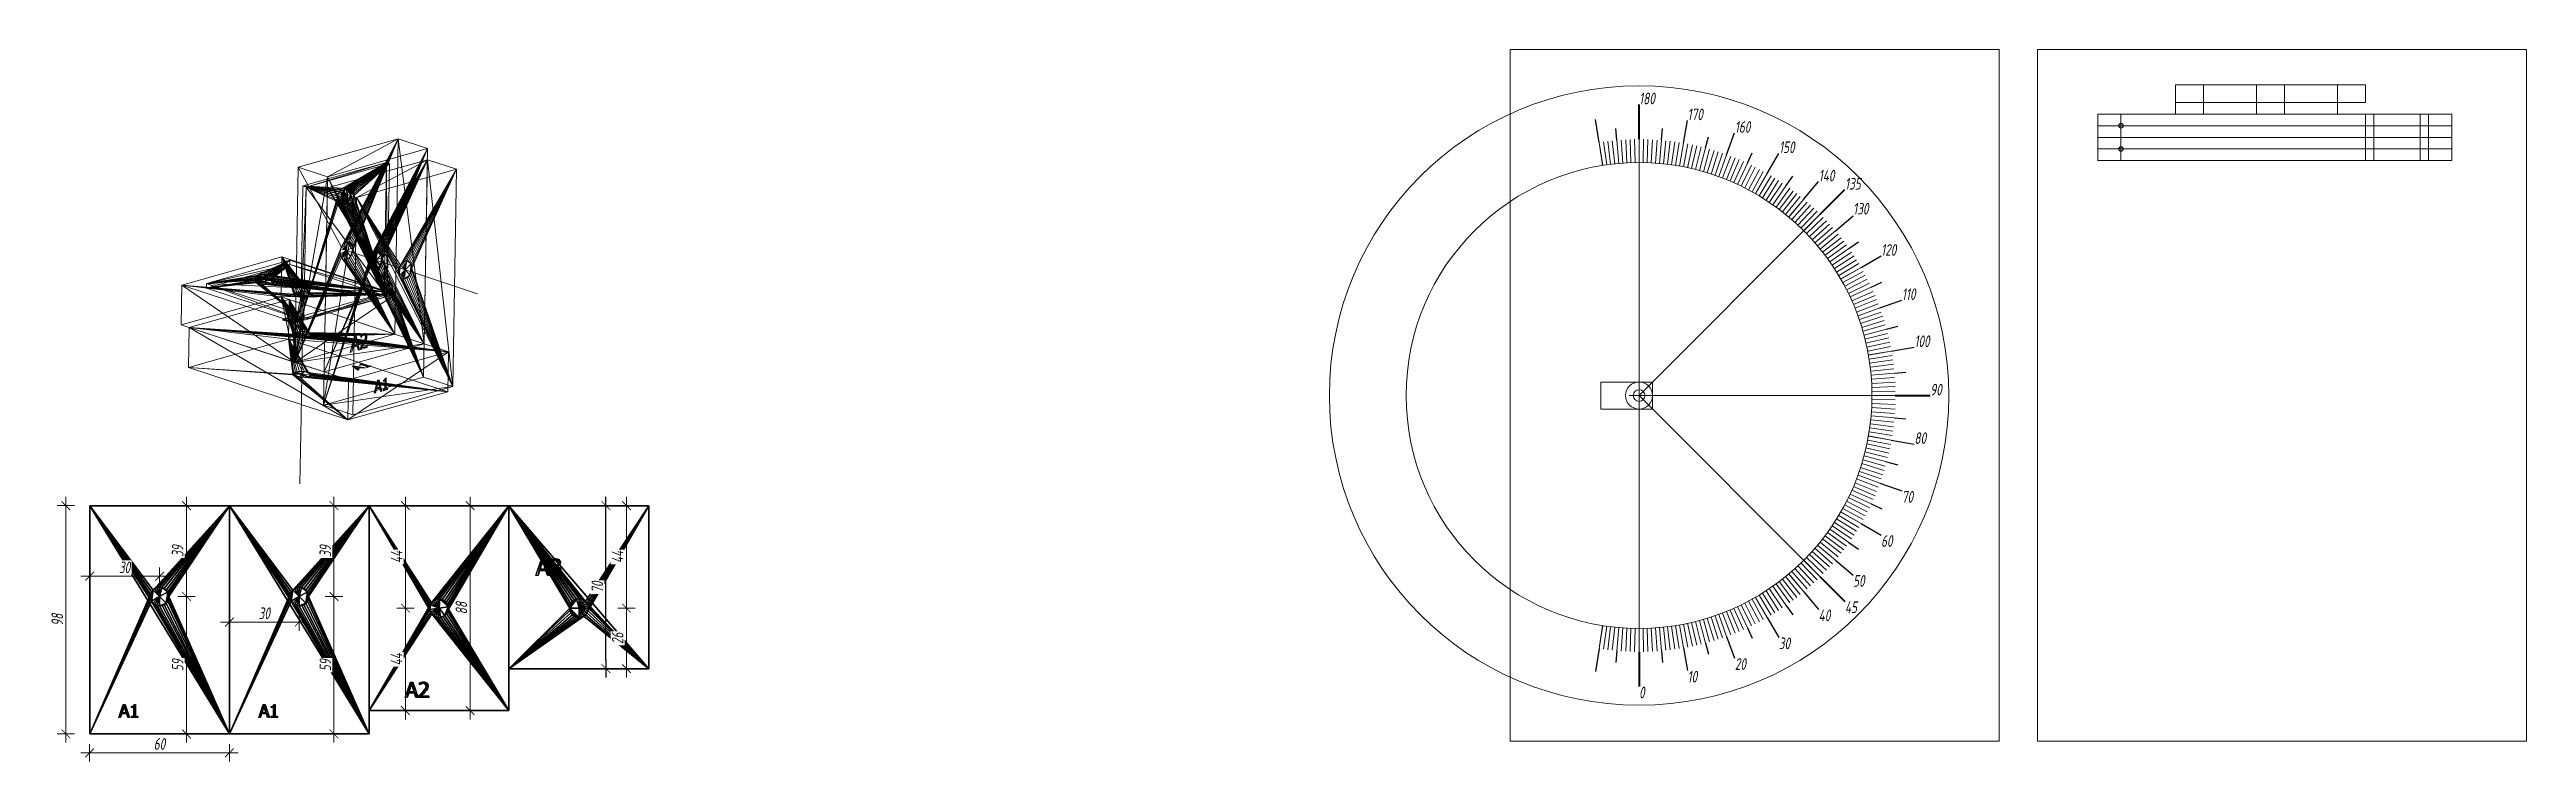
# Model space of a CAD drawing. Header units: millimetres. Extents: x -1744 to 115246, y -1744 to 70845.
# Drawn here: x 114183 to 115246, y 70539 to 70845 of the extents above.
import ezdxf

# ---------------------------------------------------------------- set-up
doc = ezdxf.new("R2010")
doc.units = ezdxf.units.MM
doc.header["$LTSCALE"] = 400
doc.layers.get('0').update_dxf_attribs({"lineweight": 0})
doc.layers.get('Defpoints').update_dxf_attribs({"lineweight": 0})
for name, color, linetype, lineweight in [('przekrój', 1, 'Continuous', 40), ('widok', 3, 'Continuous', 25), ('wymiary', 9, 'Continuous', 0)]:
    doc.layers.add(name, color=color, linetype=linetype, lineweight=lineweight)
doc.styles.add('0.7', font='isocpeui.ttf', dxfattribs={"width": 0.7})
doc.dimstyles.new('1do1_MadziCAD', dxfattribs={"dimscale": 2.5, "dimtxt": 2, "dimasz": 1.5, "dimexe": 1.5, "dimexo": 1, "dimgap": 0.5, "dimtad": 1, "dimdec": 1, "dimrnd": 0.1, "dimzin": 12, "dimtxsty": '0.7', "dimblk": 'MadziCAD_znacznik', "dimcen": 2, "dimdle": 1.5, "dimse1": 1, "dimse2": 1, "dimclrd": 256, "dimclre": 256, "dimclrt": 2, "dimadec": 1, "dimazin": 3, "dimtfac": 1, "dimtdec": 1, "dimtix": 1, "dimtmove": 2, "dimatfit": 3, "dimldrblk": 'MadziCAD_strzalka_linii_odniesienia', "dimfxl": 0, "dimtvp": 1, "dimtolj": 1, "dimtzin": 0, "dimlwd": -1, "dimlwe": 25, "dimarcsym": 0})

# ---------------------------------------------------------------- blocks, each defined once
blk = doc.blocks.new('A1_2')
for p, q in [((-0.2, 0, 0.1), (7.9, 23.8, 0.1)), ((3, 0, 0.1), (-0.2, 0, 0.1)), ((5.2, 6.6, 0.1), (3, 0, 0.1)), ((14.3, 6.6, 0.1), (5.2, 6.6, 0.1)), ((9.7, 20.5, 0.1), (6.1, 9.3, 0.1)), ((6.1, 9.3, 0.1), (13.4, 9.3, 0.1)), ((7.9, 23.8, 0.1), (11.7, 23.8, 0.1)), ((13.4, 9.3, 0.1), (9.7, 20.5, 0.1)), ((11.7, 23.8, 0.1), (19.8, 0, 0.1)), ((16.4, 0, 0.1), (14.3, 6.6, 0.1)), ((19.8, 0, 0.1), (16.4, 0, 0.1)), ((23.2, 18.4, 0.1), (23.2, 20.5, 0.1)), ((27.5, 18.4, 0.1), (23.2, 18.4, 0.1)), ((23.2, 0, 0.1), (23.2, 2.4, 0.1)), ((23.2, 2.4, 0.1), (27.5, 2.4, 0.1)), ((34.8, 0, 0.1), (23.2, 0, 0.1)), ((27.5, 2.4, 0.1), (27.5, 18.4, 0.1)), ((28.1, 23.9, 0.1), (30.6, 23.9, 0.1)), ((30.6, 23.9, 0.1), (30.6, 2.4, 0.1)), ((30.6, 2.4, 0.1), (34.8, 2.4, 0.1)), ((34.8, 2.4, 0.1), (34.8, 0, 0.1))]:
    blk.add_line(p, q)
for points in [[(23.2, 20.5, 0.1), (25.3, 20.7, 0.1), (26.8, 21.2, 0.1), (27.3, 21.6, 0.1)], [(27.3, 21.6, 0.1), (27.7, 22.2, 0.1), (28.1, 23.9, 0.1)]]:
    blk.add_polyline3d(points)
mesh = blk.add_polyface()
corners = [(7.9, 23.8, 0.1), (3, 0, 0.1), (-0.2, 0, 0.1), (5.2, 6.6, 0.1), (6.1, 9.3, 0.1), (9.7, 20.5, 0.1), (11.7, 23.8, 0.1), (13.4, 9.3, 0.1), (19.8, 0, 0.1), (14.3, 6.6, 0.1), (16.4, 0, 0.1)]
mesh.append_faces([[corners[k] for k in face] for face in [(0, 1, 2), (9, 8, 10)]], dxfattribs={"vtx0": -1})
mesh.append_faces([[corners[k] for k in face] for face in [(1, 0, 3), (4, 0, 5), (5, 6, 7)]], dxfattribs={"vtx0": -1, "vtx1": -1})
mesh.append_faces([[corners[k] for k in face] for face in [(3, 0, 4), (7, 8, 9)]], dxfattribs={"vtx0": -1, "vtx1": -1, "vtx2": -1})
mesh.append_faces([[corners[k] for k in face] for face in [(5, 0, 6), (7, 6, 8), (4, 9, 3), (9, 4, 7)]], dxfattribs={"vtx0": -1, "vtx2": -1})
mesh = blk.add_polyface()
corners = [(25.3, 20.7, 0.1), (23.2, 18.4, 0.1), (23.2, 20.5, 0.1), (27.5, 18.4, 0.1), (26.8, 21.2, 0.1), (27.3, 21.6, 0.1), (27.7, 22.2, 0.1), (27.5, 2.4, 0.1), (23.2, 0, 0.1), (23.2, 2.4, 0.1), (34.8, 0, 0.1), (30.6, 2.4, 0.1), (28.1, 23.9, 0.1), (30.6, 23.9, 0.1), (34.8, 2.4, 0.1)]
mesh.append_faces([[corners[k] for k in face] for face in [(0, 1, 2), (7, 8, 9), (11, 12, 13), (10, 11, 14)]], dxfattribs={"vtx0": -1})
mesh.append_faces([[corners[k] for k in face] for face in [(1, 0, 3), (3, 6, 7), (8, 7, 10)]], dxfattribs={"vtx0": -1, "vtx1": -1})
mesh.append_faces([[corners[k] for k in face] for face in [(10, 7, 11), (11, 7, 6)]], dxfattribs={"vtx0": -1, "vtx1": -1, "vtx2": -1})
mesh.append_faces([[corners[k] for k in face] for face in [(3, 0, 4), (3, 4, 5), (3, 5, 6), (11, 6, 12)]], dxfattribs={"vtx0": -1, "vtx2": -1})
blk = doc.blocks.new('Component_94')
for p, q in [((60, 83), (0, 83)), ((0, 83), (0, -15)), ((0, 83, 18), (0, -15, 18)), ((0, 83, 18), (0, 83)), ((60, 83, 18), (0, 83, 18)), ((30, 44, 18), (26.5, 42, 18)), ((30, 44), (26.5, 42)), ((27.2, 46.8, 18), (30, 44, 18)), ((27.2, 46.8), (30, 44)), ((33.5, 46, 18), (30, 44, 18)), ((33.5, 46), (30, 44)), ((30, 44, 18), (32.8, 41.2, 18)), ((30, 44), (32.8, 41.2))]:
    blk.add_line(p, q)
at = {"color": 31, "true_color": 0xf0c37a}
for p, q in [((60, -15), (60, 83)), ((60, 83, 18), (60, 83)), ((60, -15, 18), (60, 83, 18)), ((0, -15, 18), (60, -15, 18)), ((0, -15, 18), (0, -15)), ((0, -15), (60, -15)), ((60, -15, 18), (60, -15))]:
    blk.add_line(p, q, dxfattribs=at)
at = {"extrusion": (1.11706e-16, 6.00645e-17, -1)}
for centre in [(-30, 44, -18), (-30, 44)]:
    blk.add_arc(centre, 4, 329.6656, 44.6656, dxfattribs=at)
at = {"extrusion": (5.61591e-17, 5.72497e-18, -1)}
for centre in [(-30, 44, -18), (-30, 44)]:
    blk.add_arc(centre, 4, 44.6656, 149.6656, dxfattribs=at)
at = {"extrusion": (1.21224e-16, 4.37982e-17, -1)}
for centre in [(-30, 44, -18), (-30, 44)]:
    blk.add_arc(centre, 4, 149.6656, 224.6656, dxfattribs=at)
at = {"extrusion": (1.07347e-16, 5.75141e-17, -1)}
for centre in [(-30, 44, -18), (-30, 44)]:
    blk.add_arc(centre, 4, 224.6656, 329.6656, dxfattribs=at)
at = {"xscale": 0.23, "yscale": 0.23, "rotation": 360}
blk.add_blockref('A1_2', (12.6, -7.9, 18), dxfattribs=at)
mesh = blk.add_polyface()
corners = [(60, -15, 18), (0, 83, 18), (0, -15, 18), (26.5, 42, 18), (26.1, 42.9, 18), (26, 44, 18), (27.2, 41.2, 18), (28, 40.5, 18), (29, 40.1, 18), (30, 40, 18), (31.1, 40.1, 18), (32, 40.5, 18), (32.8, 41.2, 18), (33.5, 42, 18), (33.9, 43, 18), (34, 44, 18), (27.2, 46.8, 18), (60, 83, 18), (26.5, 46, 18), (26.1, 45, 18), (28, 47.5, 18), (28.9, 47.9, 18), (30, 48, 18), (31, 47.9, 18), (32, 47.5, 18), (32.8, 46.8, 18), (33.5, 46, 18), (33.9, 45.1, 18)]
mesh.append_faces([[corners[k] for k in face] for face in [(0, 1, 2)]], dxfattribs={"vtx0": -1})
mesh.append_faces([[corners[k] for k in face] for face in [(3, 0, 6), (6, 0, 7), (7, 0, 8), (8, 0, 9), (9, 0, 10), (10, 0, 11), (11, 0, 12), (12, 0, 13), (13, 0, 14), (14, 0, 15), (1, 16, 17), (16, 1, 18), (18, 1, 19), (19, 1, 5), (17, 15, 0)]], dxfattribs={"vtx0": -1, "vtx1": -1})
mesh.append_faces([[corners[k] for k in face] for face in [(1, 0, 3)]], dxfattribs={"vtx0": -1, "vtx1": -1, "vtx2": -1})
mesh.append_faces([[corners[k] for k in face] for face in [(1, 3, 4), (1, 4, 5), (17, 16, 20), (17, 20, 21), (17, 21, 22), (17, 22, 23), (17, 23, 24), (17, 24, 25), (17, 25, 26), (17, 26, 27), (17, 27, 15)]], dxfattribs={"vtx0": -1, "vtx2": -1})
mesh = blk.add_polyface()
corners = [(0, 83, 18), (60, 83), (0, 83), (60, 83, 18)]
mesh.append_faces([[corners[k] for k in face] for face in [(0, 1, 2), (1, 0, 3)]], dxfattribs={"vtx0": -1})
mesh = blk.add_polyface()
corners = [(0, 83, 18), (0, -15), (0, -15, 18), (0, 83)]
mesh.append_faces([[corners[k] for k in face] for face in [(0, 1, 2), (1, 0, 3)]], dxfattribs={"vtx0": -1})
mesh = blk.add_polyface()
corners = [(0, 83), (26.5, 46), (0, -15), (27.2, 46.8), (60, 83), (26.1, 45), (26, 44), (28, 47.5), (28.9, 47.9), (30, 48), (31, 47.9), (32, 47.5), (32.8, 46.8), (33.5, 46), (33.9, 45.1), (34, 44), (26.5, 42), (60, -15), (26.1, 42.9), (27.2, 41.2), (28, 40.5), (29, 40.1), (30, 40), (31.1, 40.1), (32, 40.5), (32.8, 41.2), (33.5, 42), (33.9, 43)]
mesh.append_faces([[corners[k] for k in face] for face in [(0, 1, 2), (1, 0, 3), (3, 4, 7), (7, 4, 8), (8, 4, 9), (9, 4, 10), (10, 4, 11), (11, 4, 12), (12, 4, 13), (13, 4, 14), (14, 4, 15), (2, 16, 17), (16, 2, 18), (18, 2, 6), (17, 15, 4)]], dxfattribs={"vtx0": -1, "vtx1": -1})
mesh.append_faces([[corners[k] for k in face] for face in [(3, 0, 4), (2, 1, 5), (2, 5, 6), (17, 16, 19), (17, 19, 20), (17, 20, 21), (17, 21, 22), (17, 22, 23), (17, 23, 24), (17, 24, 25), (17, 25, 26), (17, 26, 27), (17, 27, 15)]], dxfattribs={"vtx0": -1, "vtx2": -1})
at = {"color": 31, "true_color": 0xf0c37a}
mesh = blk.add_polyface(dxfattribs=at)
corners = [(60, 83), (60, -15, 18), (60, -15), (60, 83, 18)]
mesh.append_faces([[corners[k] for k in face] for face in [(0, 1, 2), (1, 0, 3)]], dxfattribs={"vtx0": -1, "color": 31})
mesh = blk.add_polyface(dxfattribs=at)
corners = [(26.1, 42.9, 18), (26.1, 45, 18), (26, 44, 18), (26.5, 46, 18), (26.5, 42, 18), (27.2, 46.8, 18), (30, 44, 18)]
mesh.append_faces([[corners[k] for k in face] for face in [(0, 1, 2), (5, 4, 6)]], dxfattribs={"vtx0": -1, "color": 31})
mesh.append_faces([[corners[k] for k in face] for face in [(1, 0, 3), (3, 4, 5)]], dxfattribs={"vtx0": -1, "vtx1": -1, "color": 31})
mesh.append_faces([[corners[k] for k in face] for face in [(3, 0, 4)]], dxfattribs={"vtx0": -1, "vtx2": -1, "color": 31})
mesh = blk.add_polyface(dxfattribs=at)
corners = [(26.1, 42.9), (26.1, 45), (26, 44), (26.5, 46), (26.5, 42), (27.2, 46.8), (30, 44)]
mesh.append_faces([[corners[k] for k in face] for face in [(0, 1, 2), (5, 4, 6)]], dxfattribs={"vtx0": -1, "color": 31})
mesh.append_faces([[corners[k] for k in face] for face in [(1, 0, 3), (3, 4, 5)]], dxfattribs={"vtx0": -1, "vtx1": -1, "color": 31})
mesh.append_faces([[corners[k] for k in face] for face in [(3, 0, 4)]], dxfattribs={"vtx0": -1, "vtx2": -1, "color": 31})
mesh = blk.add_polyface(dxfattribs=at)
corners = [(27.2, 41.2, 18), (30, 44, 18), (26.5, 42, 18), (28, 40.5, 18), (29, 40.1, 18), (30, 40, 18), (32.8, 41.2, 18), (31.1, 40.1, 18), (32, 40.5, 18)]
mesh.append_faces([[corners[k] for k in face] for face in [(0, 1, 2), (6, 7, 8)]], dxfattribs={"vtx0": -1, "color": 31})
mesh.append_faces([[corners[k] for k in face] for face in [(1, 5, 6)]], dxfattribs={"vtx0": -1, "vtx1": -1, "color": 31})
mesh.append_faces([[corners[k] for k in face] for face in [(1, 0, 3), (1, 3, 4), (1, 4, 5), (6, 5, 7)]], dxfattribs={"vtx0": -1, "vtx2": -1, "color": 31})
mesh = blk.add_polyface(dxfattribs=at)
corners = [(27.2, 41.2), (30, 44), (26.5, 42), (28, 40.5), (29, 40.1), (30, 40), (32.8, 41.2), (31.1, 40.1), (32, 40.5)]
mesh.append_faces([[corners[k] for k in face] for face in [(0, 1, 2), (6, 7, 8)]], dxfattribs={"vtx0": -1, "color": 31})
mesh.append_faces([[corners[k] for k in face] for face in [(1, 5, 6)]], dxfattribs={"vtx0": -1, "vtx1": -1, "color": 31})
mesh.append_faces([[corners[k] for k in face] for face in [(1, 0, 3), (1, 3, 4), (1, 4, 5), (6, 5, 7)]], dxfattribs={"vtx0": -1, "vtx2": -1, "color": 31})
mesh = blk.add_polyface(dxfattribs=at)
corners = [(30, 44, 18), (28, 47.5, 18), (27.2, 46.8, 18), (28.9, 47.9, 18), (30, 48, 18), (31, 47.9, 18), (33.5, 46, 18), (32, 47.5, 18), (32.8, 46.8, 18)]
mesh.append_faces([[corners[k] for k in face] for face in [(0, 1, 2), (7, 6, 8)]], dxfattribs={"vtx0": -1, "color": 31})
mesh.append_faces([[corners[k] for k in face] for face in [(1, 0, 3), (3, 0, 4), (4, 0, 5), (5, 6, 7)]], dxfattribs={"vtx0": -1, "vtx1": -1, "color": 31})
mesh.append_faces([[corners[k] for k in face] for face in [(5, 0, 6)]], dxfattribs={"vtx0": -1, "vtx2": -1, "color": 31})
mesh = blk.add_polyface(dxfattribs=at)
corners = [(30, 44), (28, 47.5), (27.2, 46.8), (28.9, 47.9), (30, 48), (31, 47.9), (33.5, 46), (32, 47.5), (32.8, 46.8)]
mesh.append_faces([[corners[k] for k in face] for face in [(0, 1, 2), (7, 6, 8)]], dxfattribs={"vtx0": -1, "color": 31})
mesh.append_faces([[corners[k] for k in face] for face in [(1, 0, 3), (3, 0, 4), (4, 0, 5), (5, 6, 7)]], dxfattribs={"vtx0": -1, "vtx1": -1, "color": 31})
mesh.append_faces([[corners[k] for k in face] for face in [(5, 0, 6)]], dxfattribs={"vtx0": -1, "vtx2": -1, "color": 31})
mesh = blk.add_polyface(dxfattribs=at)
corners = [(32.8, 41.2, 18), (33.5, 46, 18), (30, 44, 18), (33.5, 42, 18), (33.9, 45.1, 18), (33.9, 43, 18), (34, 44, 18)]
mesh.append_faces([[corners[k] for k in face] for face in [(0, 1, 2), (4, 5, 6)]], dxfattribs={"vtx0": -1, "color": 31})
mesh.append_faces([[corners[k] for k in face] for face in [(1, 3, 4)]], dxfattribs={"vtx0": -1, "vtx1": -1, "color": 31})
mesh.append_faces([[corners[k] for k in face] for face in [(1, 0, 3), (4, 3, 5)]], dxfattribs={"vtx0": -1, "vtx2": -1, "color": 31})
mesh = blk.add_polyface(dxfattribs=at)
corners = [(32.8, 41.2), (33.5, 46), (30, 44), (33.5, 42), (33.9, 45.1), (33.9, 43), (34, 44)]
mesh.append_faces([[corners[k] for k in face] for face in [(0, 1, 2), (4, 5, 6)]], dxfattribs={"vtx0": -1, "color": 31})
mesh.append_faces([[corners[k] for k in face] for face in [(1, 3, 4)]], dxfattribs={"vtx0": -1, "vtx1": -1, "color": 31})
mesh.append_faces([[corners[k] for k in face] for face in [(1, 0, 3), (4, 3, 5)]], dxfattribs={"vtx0": -1, "vtx2": -1, "color": 31})
mesh = blk.add_polyface(dxfattribs=at)
corners = [(60, -15, 18), (0, -15), (60, -15), (0, -15, 18)]
mesh.append_faces([[corners[k] for k in face] for face in [(0, 1, 2), (1, 0, 3)]], dxfattribs={"vtx0": -1, "color": 31})
blk = doc.blocks.new('A3')
for p, q in [((-0.2, 0.5, 0.1), (7.9, 24.3, 0.1)), ((3, 0.5, 0.1), (-0.2, 0.5, 0.1)), ((5.2, 7.1, 0.1), (3, 0.5, 0.1)), ((14.3, 7.1, 0.1), (5.2, 7.1, 0.1)), ((9.7, 21, 0.1), (6.1, 9.8, 0.1)), ((6.1, 9.8, 0.1), (13.4, 9.8, 0.1)), ((7.9, 24.3, 0.1), (11.7, 24.3, 0.1)), ((13.4, 9.8, 0.1), (9.7, 21, 0.1)), ((11.7, 24.3, 0.1), (19.8, 0.5, 0.1)), ((16.4, 0.5, 0.1), (14.3, 7.1, 0.1)), ((19.8, 0.5, 0.1), (16.4, 0.5, 0.1)), ((21.2, 1.5, 0.1), (21.2, 4.8, 0.1)), ((21.2, 4.8, 0.1), (21.4, 4.8, 0.1)), ((21.8, 19.9, 0.1), (21.8, 23.3, 0.1)), ((22, 19.9, 0.1), (21.8, 19.9, 0.1)), ((26, 12.1, 0.1), (26, 14.7, 0.1)), ((30.7, 13.7, 0.1), (30.7, 13.5, 0.1))]:
    blk.add_line(p, q)
for points in [[(30.7, 13.5, 0.1), (32.4, 13, 0.1), (33.9, 11.9, 0.1), (34.6, 11.2, 0.1), (35.1, 10.2, 0.1), (35.5, 9, 0.1), (35.6, 7.6, 0.1), (35.5, 6, 0.1), (35, 4.6, 0.1), (34.4, 3.3, 0.1), (33.5, 2.2, 0.1), (32.3, 1.2, 0.1), (31, 0.6, 0.1), (29.4, 0.1, 0.1), (27.7, 0, 0.1), (25.9, 0.1, 0.1), (24.1, 0.4, 0.1), (21.2, 1.5, 0.1)], [(21.4, 4.8, 0.1), (24.1, 3.4, 0.1), (25.8, 2.9, 0.1), (27.5, 2.8, 0.1), (29.4, 3.1, 0.1), (30.3, 3.5, 0.1), (31.1, 4.1, 0.1), (32, 5.6, 0.1), (32.3, 6.6, 0.1), (32.4, 7.8, 0.1), (32.3, 9, 0.1), (32, 9.9, 0.1), (31.5, 10.6, 0.1), (30.9, 11.2, 0.1), (29.4, 11.9, 0.1), (27.4, 12.1, 0.1), (26, 12.1, 0.1)], [(21.8, 23.3, 0.1), (24.6, 24.3, 0.1), (26.4, 24.6, 0.1), (28, 24.8, 0.1), (30.8, 24.4, 0.1), (32, 24, 0.1), (33, 23.4, 0.1), (33.9, 22.6, 0.1), (34.6, 21.6, 0.1), (35, 20.4, 0.1), (35.1, 19, 0.1), (34.8, 17.2, 0.1), (33.8, 15.6, 0.1), (32.4, 14.4, 0.1), (30.7, 13.7, 0.1)], [(31.8, 19.5, 0.1), (31.6, 20.2, 0.1), (30.7, 21.3, 0.1), (29.3, 21.8, 0.1), (27.8, 22, 0.1), (26, 21.8, 0.1), (24.3, 21.2, 0.1), (23, 20.6, 0.1), (22, 19.9, 0.1)], [(26, 14.7, 0.1), (27.1, 14.7, 0.1), (29, 15, 0.1), (30.6, 15.7, 0.1), (31.2, 16.3, 0.1)], [(31.2, 16.3, 0.1), (31.6, 17, 0.1), (31.8, 17.8, 0.1), (31.9, 18.7, 0.1), (31.8, 19.5, 0.1)]]:
    blk.add_polyline3d(points)
mesh = blk.add_polyface()
corners = [(7.9, 24.3, 0.1), (3, 0.5, 0.1), (-0.2, 0.5, 0.1), (5.2, 7.1, 0.1), (6.1, 9.8, 0.1), (9.7, 21, 0.1), (11.7, 24.3, 0.1), (13.4, 9.8, 0.1), (19.8, 0.5, 0.1), (14.3, 7.1, 0.1), (16.4, 0.5, 0.1)]
mesh.append_faces([[corners[k] for k in face] for face in [(0, 1, 2), (9, 8, 10)]], dxfattribs={"vtx0": -1})
mesh.append_faces([[corners[k] for k in face] for face in [(1, 0, 3), (4, 0, 5), (5, 6, 7)]], dxfattribs={"vtx0": -1, "vtx1": -1})
mesh.append_faces([[corners[k] for k in face] for face in [(3, 0, 4), (7, 8, 9)]], dxfattribs={"vtx0": -1, "vtx1": -1, "vtx2": -1})
mesh.append_faces([[corners[k] for k in face] for face in [(5, 0, 6), (7, 6, 8), (4, 9, 3), (9, 4, 7)]], dxfattribs={"vtx0": -1, "vtx2": -1})
mesh = blk.add_polyface()
corners = [(24.6, 24.3, 0.1), (21.8, 19.9, 0.1), (21.8, 23.3, 0.1), (22, 19.9, 0.1), (23, 20.6, 0.1), (24.3, 21.2, 0.1), (26, 21.8, 0.1), (26.4, 24.6, 0.1), (27.8, 22, 0.1), (28, 24.8, 0.1), (29.3, 21.8, 0.1), (30.8, 24.4, 0.1), (30.7, 21.3, 0.1), (31.6, 20.2, 0.1), (32, 24, 0.1), (31.8, 19.5, 0.1), (31.9, 18.7, 0.1), (31.2, 16.3, 0.1), (30.7, 13.7, 0.1), (30.6, 15.7, 0.1), (32.4, 14.4, 0.1), (31.6, 17, 0.1), (31.8, 17.8, 0.1), (33, 23.4, 0.1), (33.8, 15.6, 0.1), (33.9, 22.6, 0.1), (34.8, 17.2, 0.1), (34.6, 21.6, 0.1), (35, 20.4, 0.1), (35.1, 19, 0.1), (27.1, 14.7, 0.1), (26, 12.1, 0.1), (26, 14.7, 0.1), (27.4, 12.1, 0.1), (29, 15, 0.1), (29.4, 11.9, 0.1), (30.7, 13.5, 0.1), (30.9, 11.2, 0.1), (32.4, 13, 0.1), (31.5, 10.6, 0.1), (32, 9.9, 0.1), (32.3, 9, 0.1), (32.4, 7.8, 0.1), (33.9, 11.9, 0.1), (33.5, 2.2, 0.1), (34.4, 3.3, 0.1), (34.6, 11.2, 0.1), (35, 4.6, 0.1), (35.1, 10.2, 0.1), (35.5, 6, 0.1), (35.5, 9, 0.1), (35.6, 7.6, 0.1), (21.4, 4.8, 0.1), (21.2, 1.5, 0.1), (21.2, 4.8, 0.1), (24.1, 0.4, 0.1), (24.1, 3.4, 0.1), (25.8, 2.9, 0.1), (25.9, 0.1, 0.1), (27.5, 2.8, 0.1), (27.7, 0, 0.1), (29.4, 3.1, 0.1), (29.4, 0.1, 0.1), (30.3, 3.5, 0.1), (31, 0.6, 0.1), (31.1, 4.1, 0.1), (32.3, 1.2, 0.1), (32, 5.6, 0.1), (32.3, 6.6, 0.1)]
mesh.append_faces([[corners[k] for k in face] for face in [(0, 1, 2), (26, 28, 29), (30, 31, 32), (49, 50, 51), (52, 53, 54)]], dxfattribs={"vtx0": -1})
mesh.append_faces([[corners[k] for k in face] for face in [(1, 0, 3), (3, 0, 4), (4, 0, 5), (5, 0, 6), (6, 7, 8), (8, 9, 10), (10, 11, 12), (12, 11, 13), (13, 14, 15), (15, 14, 16), (17, 18, 19), (18, 17, 20), (20, 23, 24), (24, 25, 26), (31, 30, 33), (33, 34, 35), (35, 36, 37), (36, 19, 18), (37, 38, 39), (39, 38, 40), (40, 38, 41), (41, 38, 42), (44, 43, 45), (45, 46, 47), (47, 48, 49), (53, 52, 55), (55, 57, 58), (58, 59, 60), (60, 61, 62), (62, 63, 64), (64, 65, 66), (66, 42, 44)]], dxfattribs={"vtx0": -1, "vtx1": -1})
mesh.append_faces([[corners[k] for k in face] for face in [(20, 16, 14), (35, 19, 36), (42, 43, 44)]], dxfattribs={"vtx0": -1, "vtx1": -1, "vtx2": -1})
mesh.append_faces([[corners[k] for k in face] for face in [(6, 0, 7), (8, 7, 9), (10, 9, 11), (13, 11, 14), (20, 17, 21), (20, 21, 22), (20, 22, 16), (20, 14, 23), (24, 23, 25), (26, 25, 27), (26, 27, 28), (33, 30, 34), (35, 34, 19), (37, 36, 38), (42, 38, 43), (45, 43, 46), (47, 46, 48), (49, 48, 50), (55, 52, 56), (55, 56, 57), (58, 57, 59), (60, 59, 61), (62, 61, 63), (64, 63, 65), (66, 65, 67), (66, 67, 68), (66, 68, 42)]], dxfattribs={"vtx0": -1, "vtx2": -1})
blk = doc.blocks.new('Component_89')
at = {"color": 31, "true_color": 0xf0c37a}
for p, q in [((60, 70, 18), (0, 70, 18)), ((60, 70), (0, 70)), ((0, 70, 18), (0, 70)), ((60, 0, 18), (60, 70, 18)), ((60, 0), (60, 70)), ((60, 70, 18), (60, 70)), ((0, 0, 18), (60, 0, 18)), ((0, 0, 18), (0, 0)), ((0, 0), (60, 0)), ((60, 0, 18), (60, 0))]:
    blk.add_line(p, q, dxfattribs=at)
for p, q in [((0, 70, 18), (0, 0, 18)), ((0, 70), (0, 0)), ((25.9, 26), (29.9, 26)), ((25.9, 26, 18), (29.9, 26, 18)), ((29.9, 30), (29.9, 26)), ((29.9, 30, 18), (29.9, 26, 18)), ((29.9, 26), (29.9, 22)), ((29.9, 26), (33.9, 26)), ((29.9, 26, 18), (29.9, 22, 18)), ((29.9, 26, 18), (33.9, 26, 18))]:
    blk.add_line(p, q)
for centre, start, end in [((29.9, 26), 90, 180), ((29.9, 26, 18), 90, 180), ((29.9, 26), 180, 270), ((29.9, 26, 18), 180, 270), ((29.9, 26), 0, 90), ((29.9, 26, 18), 0, 90), ((29.9, 26), 270, 0), ((29.9, 26, 18), 270, 0)]:
    blk.add_arc(centre, 4, start, end)
at = {"extrusion": (-2.00707e-46, -2.05433e-32, -1), "xscale": 0.3, "yscale": 0.3}
blk.add_blockref('A3', (-48.4, 39.9), dxfattribs=at)
mesh = blk.add_polyface()
corners = [(0, 0, 18), (26.5, 24, 18), (0, 70, 18), (27.1, 23.2, 18), (27.9, 22.5, 18), (60, 0, 18), (26.1, 25, 18), (25.9, 26, 18), (28.9, 22.1, 18), (29.9, 22, 18), (31, 22.1, 18), (31.9, 22.5, 18), (32.7, 23.2, 18), (33.4, 24, 18), (33.8, 25, 18), (33.9, 26, 18), (27.1, 28.8, 18), (60, 70, 18), (26.5, 28, 18), (26.1, 27, 18), (27.9, 29.5, 18), (28.9, 29.9, 18), (29.9, 30, 18), (31, 29.9, 18), (31.9, 29.5, 18), (32.7, 28.8, 18), (33.4, 28, 18), (33.8, 27, 18)]
mesh.append_faces([[corners[k] for k in face] for face in [(0, 1, 2), (1, 0, 3), (3, 0, 4), (4, 5, 8), (8, 5, 9), (9, 5, 10), (10, 5, 11), (11, 5, 12), (12, 5, 13), (13, 5, 14), (14, 5, 15), (2, 16, 17), (16, 2, 18), (18, 2, 19), (19, 2, 7), (17, 15, 5)]], dxfattribs={"vtx0": -1, "vtx1": -1})
mesh.append_faces([[corners[k] for k in face] for face in [(4, 0, 5), (2, 1, 6), (2, 6, 7), (17, 16, 20), (17, 20, 21), (17, 21, 22), (17, 22, 23), (17, 23, 24), (17, 24, 25), (17, 25, 26), (17, 26, 27), (17, 27, 15)]], dxfattribs={"vtx0": -1, "vtx2": -1})
at = {"color": 31, "true_color": 0xf0c37a}
mesh = blk.add_polyface(dxfattribs=at)
corners = [(0, 70, 18), (60, 70), (0, 70), (60, 70, 18)]
mesh.append_faces([[corners[k] for k in face] for face in [(0, 1, 2), (1, 0, 3)]], dxfattribs={"vtx0": -1, "color": 31})
mesh = blk.add_polyface()
corners = [(0, 70, 18), (0, 0), (0, 0, 18), (0, 70)]
mesh.append_faces([[corners[k] for k in face] for face in [(0, 1, 2), (1, 0, 3)]], dxfattribs={"vtx0": -1})
mesh = blk.add_polyface()
corners = [(60, 70), (0, 0), (0, 70), (27.1, 28.8), (26.5, 28), (26.1, 27), (25.9, 26), (27.9, 29.5), (28.9, 29.9), (29.9, 30), (31, 29.9), (31.9, 29.5), (32.7, 28.8), (33.4, 28), (33.8, 27), (33.9, 26), (27.9, 22.5), (60, 0), (27.1, 23.2), (26.5, 24), (26.1, 25), (28.9, 22.1), (29.9, 22), (31, 22.1), (31.9, 22.5), (32.7, 23.2), (33.4, 24), (33.8, 25)]
mesh.append_faces([[corners[k] for k in face] for face in [(0, 1, 2)]], dxfattribs={"vtx0": -1})
mesh.append_faces([[corners[k] for k in face] for face in [(3, 0, 7), (7, 0, 8), (8, 0, 9), (9, 0, 10), (10, 0, 11), (11, 0, 12), (12, 0, 13), (13, 0, 14), (14, 0, 15), (1, 16, 17), (16, 1, 18), (18, 1, 19), (19, 1, 20), (20, 1, 6), (17, 15, 0)]], dxfattribs={"vtx0": -1, "vtx1": -1})
mesh.append_faces([[corners[k] for k in face] for face in [(1, 0, 3)]], dxfattribs={"vtx0": -1, "vtx1": -1, "vtx2": -1})
mesh.append_faces([[corners[k] for k in face] for face in [(1, 3, 4), (1, 4, 5), (1, 5, 6), (17, 16, 21), (17, 21, 22), (17, 22, 23), (17, 23, 24), (17, 24, 25), (17, 25, 26), (17, 26, 27), (17, 27, 15)]], dxfattribs={"vtx0": -1, "vtx2": -1})
mesh = blk.add_polyface(dxfattribs=at)
corners = [(60, 70), (60, 0, 18), (60, 0), (60, 70, 18)]
mesh.append_faces([[corners[k] for k in face] for face in [(0, 1, 2), (1, 0, 3)]], dxfattribs={"vtx0": -1, "color": 31})
mesh = blk.add_polyface(dxfattribs=at)
corners = [(26.1, 27), (29.9, 26), (25.9, 26), (26.5, 28), (27.1, 28.8), (27.9, 29.5), (28.9, 29.9), (29.9, 30)]
mesh.append_faces([[corners[k] for k in face] for face in [(0, 1, 2), (1, 6, 7)]], dxfattribs={"vtx0": -1, "color": 31})
mesh.append_faces([[corners[k] for k in face] for face in [(1, 0, 3), (1, 3, 4), (1, 4, 5), (1, 5, 6)]], dxfattribs={"vtx0": -1, "vtx2": -1, "color": 31})
mesh = blk.add_polyface(dxfattribs=at)
corners = [(26.1, 27, 18), (29.9, 26, 18), (25.9, 26, 18), (26.5, 28, 18), (27.1, 28.8, 18), (27.9, 29.5, 18), (28.9, 29.9, 18), (29.9, 30, 18)]
mesh.append_faces([[corners[k] for k in face] for face in [(0, 1, 2), (1, 6, 7)]], dxfattribs={"vtx0": -1, "color": 31})
mesh.append_faces([[corners[k] for k in face] for face in [(1, 0, 3), (1, 3, 4), (1, 4, 5), (1, 5, 6)]], dxfattribs={"vtx0": -1, "vtx2": -1, "color": 31})
mesh = blk.add_polyface(dxfattribs=at)
corners = [(29.9, 26), (26.1, 25), (25.9, 26), (26.5, 24), (27.1, 23.2), (27.9, 22.5), (28.9, 22.1), (29.9, 22)]
mesh.append_faces([[corners[k] for k in face] for face in [(0, 1, 2), (6, 0, 7)]], dxfattribs={"vtx0": -1, "color": 31})
mesh.append_faces([[corners[k] for k in face] for face in [(1, 0, 3), (3, 0, 4), (4, 0, 5), (5, 0, 6)]], dxfattribs={"vtx0": -1, "vtx1": -1, "color": 31})
mesh = blk.add_polyface(dxfattribs=at)
corners = [(29.9, 26, 18), (26.1, 25, 18), (25.9, 26, 18), (26.5, 24, 18), (27.1, 23.2, 18), (27.9, 22.5, 18), (28.9, 22.1, 18), (29.9, 22, 18)]
mesh.append_faces([[corners[k] for k in face] for face in [(0, 1, 2), (6, 0, 7)]], dxfattribs={"vtx0": -1, "color": 31})
mesh.append_faces([[corners[k] for k in face] for face in [(1, 0, 3), (3, 0, 4), (4, 0, 5), (5, 0, 6)]], dxfattribs={"vtx0": -1, "vtx1": -1, "color": 31})
mesh = blk.add_polyface(dxfattribs=at)
corners = [(31, 29.9), (29.9, 26), (29.9, 30), (33.9, 26), (31.9, 29.5), (32.7, 28.8), (33.4, 28), (33.8, 27)]
mesh.append_faces([[corners[k] for k in face] for face in [(0, 1, 2), (3, 6, 7)]], dxfattribs={"vtx0": -1, "color": 31})
mesh.append_faces([[corners[k] for k in face] for face in [(1, 0, 3)]], dxfattribs={"vtx0": -1, "vtx1": -1, "color": 31})
mesh.append_faces([[corners[k] for k in face] for face in [(3, 0, 4), (3, 4, 5), (3, 5, 6)]], dxfattribs={"vtx0": -1, "vtx2": -1, "color": 31})
mesh = blk.add_polyface(dxfattribs=at)
corners = [(31, 29.9, 18), (29.9, 26, 18), (29.9, 30, 18), (33.9, 26, 18), (31.9, 29.5, 18), (32.7, 28.8, 18), (33.4, 28, 18), (33.8, 27, 18)]
mesh.append_faces([[corners[k] for k in face] for face in [(0, 1, 2), (3, 6, 7)]], dxfattribs={"vtx0": -1, "color": 31})
mesh.append_faces([[corners[k] for k in face] for face in [(1, 0, 3)]], dxfattribs={"vtx0": -1, "vtx1": -1, "color": 31})
mesh.append_faces([[corners[k] for k in face] for face in [(3, 0, 4), (3, 4, 5), (3, 5, 6)]], dxfattribs={"vtx0": -1, "vtx2": -1, "color": 31})
mesh = blk.add_polyface(dxfattribs=at)
corners = [(33.9, 26), (29.9, 22), (29.9, 26), (31, 22.1), (31.9, 22.5), (32.7, 23.2), (33.4, 24), (33.8, 25)]
mesh.append_faces([[corners[k] for k in face] for face in [(0, 1, 2), (6, 0, 7)]], dxfattribs={"vtx0": -1, "color": 31})
mesh.append_faces([[corners[k] for k in face] for face in [(1, 0, 3), (3, 0, 4), (4, 0, 5), (5, 0, 6)]], dxfattribs={"vtx0": -1, "vtx1": -1, "color": 31})
mesh = blk.add_polyface(dxfattribs=at)
corners = [(33.9, 26, 18), (29.9, 22, 18), (29.9, 26, 18), (31, 22.1, 18), (31.9, 22.5, 18), (32.7, 23.2, 18), (33.4, 24, 18), (33.8, 25, 18)]
mesh.append_faces([[corners[k] for k in face] for face in [(0, 1, 2), (6, 0, 7)]], dxfattribs={"vtx0": -1, "color": 31})
mesh.append_faces([[corners[k] for k in face] for face in [(1, 0, 3), (3, 0, 4), (4, 0, 5), (5, 0, 6)]], dxfattribs={"vtx0": -1, "vtx1": -1, "color": 31})
mesh = blk.add_polyface(dxfattribs=at)
corners = [(60, 0, 18), (0, 0), (60, 0), (0, 0, 18)]
mesh.append_faces([[corners[k] for k in face] for face in [(0, 1, 2), (1, 0, 3)]], dxfattribs={"vtx0": -1, "color": 31})
blk = doc.blocks.new('A2')
for p, q in [((-0.2, 0, 0.1), (7.9, 23.8, 0.1)), ((3, 0, 0.1), (-0.2, 0, 0.1)), ((5.2, 6.6, 0.1), (3, 0, 0.1)), ((14.3, 6.6, 0.1), (5.2, 6.6, 0.1)), ((9.7, 20.5, 0.1), (6.1, 9.3, 0.1)), ((6.1, 9.3, 0.1), (13.4, 9.3, 0.1)), ((7.9, 23.8, 0.1), (11.7, 23.8, 0.1)), ((13.4, 9.3, 0.1), (9.7, 20.5, 0.1)), ((11.7, 23.8, 0.1), (19.8, 0, 0.1)), ((16.4, 0, 0.1), (14.3, 6.6, 0.1)), ((19.8, 0, 0.1), (16.4, 0, 0.1)), ((21.3, 0, 0.1), (21.3, 3.3, 0.1)), ((36, 0, 0.1), (21.3, 0, 0.1)), ((21.8, 19.4, 0.1), (21.8, 22.8, 0.1)), ((22, 19.4, 0.1), (21.8, 19.4, 0.1)), ((24.3, 2.7, 0.1), (36, 2.7, 0.1)), ((36, 2.7, 0.1), (36, 0, 0.1))]:
    blk.add_line(p, q)
for points in [[(21.3, 3.3, 0.1), (24.3, 6.2, 0.1), (27.1, 9.1, 0.1), (29.4, 11.8, 0.1), (30.8, 13.8, 0.1), (31.5, 15.7, 0.1), (31.8, 17.6, 0.1), (31.5, 19.3, 0.1), (30.6, 20.5, 0.1), (29.3, 21.3, 0.1), (27.7, 21.5, 0.1), (26, 21.3, 0.1), (24.3, 20.8, 0.1), (23, 20.1, 0.1), (22, 19.4, 0.1)], [(21.8, 22.8, 0.1), (24.6, 23.8, 0.1), (26.3, 24.1, 0.1), (27.9, 24.3, 0.1), (29.5, 24.2, 0.1), (30.9, 23.8, 0.1), (32.1, 23.3, 0.1), (33.1, 22.5, 0.1), (34, 21.5, 0.1), (34.6, 20.4, 0.1), (34.9, 19.2, 0.1), (35, 17.7, 0.1), (34.7, 15.2, 0.1), (33.8, 13, 0.1), (32.4, 10.9, 0.1), (30.6, 8.9, 0.1), (27.3, 5.5, 0.1), (24.3, 2.7, 0.1)]]:
    blk.add_polyline3d(points)
mesh = blk.add_polyface()
corners = [(7.9, 23.8, 0.1), (3, 0, 0.1), (-0.2, 0, 0.1), (5.2, 6.6, 0.1), (6.1, 9.3, 0.1), (9.7, 20.5, 0.1), (11.7, 23.8, 0.1), (13.4, 9.3, 0.1), (19.8, 0, 0.1), (14.3, 6.6, 0.1), (16.4, 0, 0.1)]
mesh.append_faces([[corners[k] for k in face] for face in [(0, 1, 2), (9, 8, 10)]], dxfattribs={"vtx0": -1})
mesh.append_faces([[corners[k] for k in face] for face in [(1, 0, 3), (4, 0, 5), (5, 6, 7)]], dxfattribs={"vtx0": -1, "vtx1": -1})
mesh.append_faces([[corners[k] for k in face] for face in [(3, 0, 4), (7, 8, 9)]], dxfattribs={"vtx0": -1, "vtx1": -1, "vtx2": -1})
mesh.append_faces([[corners[k] for k in face] for face in [(5, 0, 6), (7, 6, 8), (4, 9, 3), (9, 4, 7)]], dxfattribs={"vtx0": -1, "vtx2": -1})
mesh = blk.add_polyface()
corners = [(24.6, 23.8, 0.1), (21.8, 19.4, 0.1), (21.8, 22.8, 0.1), (22, 19.4, 0.1), (23, 20.1, 0.1), (24.3, 20.8, 0.1), (26, 21.3, 0.1), (26.3, 24.1, 0.1), (27.7, 21.5, 0.1), (27.9, 24.3, 0.1), (29.3, 21.3, 0.1), (29.5, 24.2, 0.1), (30.6, 20.5, 0.1), (30.9, 23.8, 0.1), (31.5, 19.3, 0.1), (32.1, 23.3, 0.1), (31.8, 17.6, 0.1), (27.1, 9.1, 0.1), (24.3, 2.7, 0.1), (24.3, 6.2, 0.1), (27.3, 5.5, 0.1), (29.4, 11.8, 0.1), (30.6, 8.9, 0.1), (30.8, 13.8, 0.1), (32.4, 10.9, 0.1), (31.5, 15.7, 0.1), (33.1, 22.5, 0.1), (33.8, 13, 0.1), (34, 21.5, 0.1), (34.7, 15.2, 0.1), (34.6, 20.4, 0.1), (34.9, 19.2, 0.1), (35, 17.7, 0.1), (21.3, 0, 0.1), (21.3, 3.3, 0.1), (36, 0, 0.1), (36, 2.7, 0.1)]
mesh.append_faces([[corners[k] for k in face] for face in [(0, 1, 2), (29, 31, 32), (19, 33, 34), (35, 18, 36)]], dxfattribs={"vtx0": -1})
mesh.append_faces([[corners[k] for k in face] for face in [(1, 0, 3), (3, 0, 4), (4, 0, 5), (5, 0, 6), (6, 7, 8), (8, 9, 10), (10, 11, 12), (12, 13, 14), (14, 15, 16), (17, 18, 19), (18, 17, 20), (20, 21, 22), (22, 23, 24), (24, 26, 27), (27, 28, 29), (33, 18, 35)]], dxfattribs={"vtx0": -1, "vtx1": -1})
mesh.append_faces([[corners[k] for k in face] for face in [(24, 16, 15), (33, 19, 18)]], dxfattribs={"vtx0": -1, "vtx1": -1, "vtx2": -1})
mesh.append_faces([[corners[k] for k in face] for face in [(6, 0, 7), (8, 7, 9), (10, 9, 11), (12, 11, 13), (14, 13, 15), (20, 17, 21), (22, 21, 23), (24, 23, 25), (24, 25, 16), (24, 15, 26), (27, 26, 28), (29, 28, 30), (29, 30, 31)]], dxfattribs={"vtx0": -1, "vtx2": -1})
blk = doc.blocks.new('Component_90')
at = {"color": 31, "true_color": 0xf0c37a}
for p, q in [((60, 88, 18), (0, 88, 18)), ((60, 88), (0, 88)), ((0, 88, 18), (0, 88)), ((60, 0, 18), (60, 88, 18)), ((60, 0), (60, 88)), ((60, 88, 18), (60, 88)), ((0, 0, 18), (60, 0, 18)), ((0, 0, 18), (0, 0)), ((0, 0), (60, 0)), ((60, 0, 18), (60, 0))]:
    blk.add_line(p, q, dxfattribs=at)
for p, q in [((0, 88, 18), (0, 0, 18)), ((0, 88), (0, 0)), ((26.1, 43.4, 18), (30, 44, 18)), ((26.1, 43.4), (30, 44)), ((27.5, 47.1, 18), (30, 44, 18)), ((27.5, 47.1), (30, 44)), ((30, 44, 18), (33.9, 44.6, 18)), ((30, 44), (33.9, 44.6)), ((30, 44, 18), (32.5, 40.9, 18)), ((30, 44), (32.5, 40.9))]:
    blk.add_line(p, q)
at = {"extrusion": (0, 6.12323e-17, -1)}
for centre, start, end in [((-30, 44, -18), 350.8342, 50.8342), ((-30, 44, -18), 230.8342, 350.8342), ((-30, 44), 230.8342, 350.8342), ((-30, 44, -18), 50.8342, 170.8342), ((-30, 44), 50.8342, 170.8342)]:
    blk.add_arc(centre, 4, start, end, dxfattribs=at)
at = {"extrusion": (1.54074e-33, 6.12323e-17, -1)}
for centre, start, end in [((-30, 44), 350.8342, 50.8342), ((-30, 44, -18), 170.8342, 230.8342), ((-30, 44), 170.8342, 230.8342)]:
    blk.add_arc(centre, 4, start, end, dxfattribs=at)
at = {"xscale": 0.28, "yscale": 0.28}
blk.add_blockref('A2', (15.5, 5.6, 18), dxfattribs=at)
mesh = blk.add_polyface()
corners = [(0, 0, 18), (26.4, 42.4, 18), (0, 88, 18), (26.9, 41.5, 18), (60, 0, 18), (26.1, 43.4, 18), (26, 44.4, 18), (27.7, 40.8, 18), (28.6, 40.3, 18), (29.6, 40, 18), (30.6, 40.1, 18), (31.6, 40.4, 18), (32.5, 40.9, 18), (33.2, 41.7, 18), (33.7, 42.6, 18), (34, 43.6, 18), (26.8, 46.3, 18), (60, 88, 18), (26.3, 45.4, 18), (27.5, 47.1, 18), (28.4, 47.6, 18), (29.4, 47.9, 18), (30.4, 48, 18), (31.4, 47.7, 18), (32.3, 47.2, 18), (33.1, 46.5, 18), (33.6, 45.6, 18), (33.9, 44.6, 18)]
mesh.append_faces([[corners[k] for k in face] for face in [(0, 1, 2), (1, 0, 3), (3, 4, 7), (7, 4, 8), (8, 4, 9), (9, 4, 10), (10, 4, 11), (11, 4, 12), (12, 4, 13), (13, 4, 14), (14, 4, 15), (2, 16, 17), (16, 2, 18), (18, 2, 6), (17, 15, 4)]], dxfattribs={"vtx0": -1, "vtx1": -1})
mesh.append_faces([[corners[k] for k in face] for face in [(3, 0, 4), (2, 1, 5), (2, 5, 6), (17, 16, 19), (17, 19, 20), (17, 20, 21), (17, 21, 22), (17, 22, 23), (17, 23, 24), (17, 24, 25), (17, 25, 26), (17, 26, 27), (17, 27, 15)]], dxfattribs={"vtx0": -1, "vtx2": -1})
at = {"color": 31, "true_color": 0xf0c37a}
mesh = blk.add_polyface(dxfattribs=at)
corners = [(0, 88, 18), (60, 88), (0, 88), (60, 88, 18)]
mesh.append_faces([[corners[k] for k in face] for face in [(0, 1, 2), (1, 0, 3)]], dxfattribs={"vtx0": -1, "color": 31})
mesh = blk.add_polyface()
corners = [(0, 88, 18), (0, 0), (0, 0, 18), (0, 88)]
mesh.append_faces([[corners[k] for k in face] for face in [(0, 1, 2), (1, 0, 3)]], dxfattribs={"vtx0": -1})
mesh = blk.add_polyface()
corners = [(0, 88), (26.8, 46.3), (0, 0), (60, 88), (26.3, 45.4), (26, 44.4), (27.5, 47.1), (28.4, 47.6), (29.4, 47.9), (30.4, 48), (31.4, 47.7), (32.3, 47.2), (33.1, 46.5), (33.6, 45.6), (33.9, 44.6), (34, 43.6), (26.9, 41.5), (60, 0), (26.4, 42.4), (26.1, 43.4), (27.7, 40.8), (28.6, 40.3), (29.6, 40), (30.6, 40.1), (31.6, 40.4), (32.5, 40.9), (33.2, 41.7), (33.7, 42.6)]
mesh.append_faces([[corners[k] for k in face] for face in [(0, 1, 2), (1, 3, 6), (6, 3, 7), (7, 3, 8), (8, 3, 9), (9, 3, 10), (10, 3, 11), (11, 3, 12), (12, 3, 13), (13, 3, 14), (14, 3, 15), (2, 16, 17), (16, 2, 18), (18, 2, 19), (19, 2, 5), (17, 15, 3)]], dxfattribs={"vtx0": -1, "vtx1": -1})
mesh.append_faces([[corners[k] for k in face] for face in [(1, 0, 3), (2, 1, 4), (2, 4, 5), (17, 16, 20), (17, 20, 21), (17, 21, 22), (17, 22, 23), (17, 23, 24), (17, 24, 25), (17, 25, 26), (17, 26, 27), (17, 27, 15)]], dxfattribs={"vtx0": -1, "vtx2": -1})
mesh = blk.add_polyface(dxfattribs=at)
corners = [(60, 88), (60, 0, 18), (60, 0), (60, 88, 18)]
mesh.append_faces([[corners[k] for k in face] for face in [(0, 1, 2), (1, 0, 3)]], dxfattribs={"vtx0": -1, "color": 31})
mesh = blk.add_polyface(dxfattribs=at)
corners = [(26.1, 43.4, 18), (26.3, 45.4, 18), (26, 44.4, 18), (30, 44, 18), (26.8, 46.3, 18), (27.5, 47.1, 18)]
mesh.append_faces([[corners[k] for k in face] for face in [(0, 1, 2), (4, 3, 5)]], dxfattribs={"vtx0": -1, "color": 31})
mesh.append_faces([[corners[k] for k in face] for face in [(1, 3, 4)]], dxfattribs={"vtx0": -1, "vtx1": -1, "color": 31})
mesh.append_faces([[corners[k] for k in face] for face in [(1, 0, 3)]], dxfattribs={"vtx0": -1, "vtx2": -1, "color": 31})
mesh = blk.add_polyface(dxfattribs=at)
corners = [(26.1, 43.4), (26.3, 45.4), (26, 44.4), (30, 44), (26.8, 46.3), (27.5, 47.1)]
mesh.append_faces([[corners[k] for k in face] for face in [(0, 1, 2), (4, 3, 5)]], dxfattribs={"vtx0": -1, "color": 31})
mesh.append_faces([[corners[k] for k in face] for face in [(1, 3, 4)]], dxfattribs={"vtx0": -1, "vtx1": -1, "color": 31})
mesh.append_faces([[corners[k] for k in face] for face in [(1, 0, 3)]], dxfattribs={"vtx0": -1, "vtx2": -1, "color": 31})
mesh = blk.add_polyface(dxfattribs=at)
corners = [(26.4, 42.4, 18), (30, 44, 18), (26.1, 43.4, 18), (26.9, 41.5, 18), (27.7, 40.8, 18), (28.6, 40.3, 18), (29.6, 40, 18), (30.6, 40.1, 18), (32.5, 40.9, 18), (31.6, 40.4, 18)]
mesh.append_faces([[corners[k] for k in face] for face in [(0, 1, 2), (8, 7, 9)]], dxfattribs={"vtx0": -1, "color": 31})
mesh.append_faces([[corners[k] for k in face] for face in [(1, 7, 8)]], dxfattribs={"vtx0": -1, "vtx1": -1, "color": 31})
mesh.append_faces([[corners[k] for k in face] for face in [(1, 0, 3), (1, 3, 4), (1, 4, 5), (1, 5, 6), (1, 6, 7)]], dxfattribs={"vtx0": -1, "vtx2": -1, "color": 31})
mesh = blk.add_polyface(dxfattribs=at)
corners = [(26.4, 42.4), (30, 44), (26.1, 43.4), (26.9, 41.5), (27.7, 40.8), (28.6, 40.3), (29.6, 40), (30.6, 40.1), (32.5, 40.9), (31.6, 40.4)]
mesh.append_faces([[corners[k] for k in face] for face in [(0, 1, 2), (8, 7, 9)]], dxfattribs={"vtx0": -1, "color": 31})
mesh.append_faces([[corners[k] for k in face] for face in [(1, 7, 8)]], dxfattribs={"vtx0": -1, "vtx1": -1, "color": 31})
mesh.append_faces([[corners[k] for k in face] for face in [(1, 0, 3), (1, 3, 4), (1, 4, 5), (1, 5, 6), (1, 6, 7)]], dxfattribs={"vtx0": -1, "vtx2": -1, "color": 31})
mesh = blk.add_polyface(dxfattribs=at)
corners = [(30, 44, 18), (28.4, 47.6, 18), (27.5, 47.1, 18), (29.4, 47.9, 18), (30.4, 48, 18), (33.9, 44.6, 18), (31.4, 47.7, 18), (32.3, 47.2, 18), (33.1, 46.5, 18), (33.6, 45.6, 18)]
mesh.append_faces([[corners[k] for k in face] for face in [(0, 1, 2), (8, 5, 9)]], dxfattribs={"vtx0": -1, "color": 31})
mesh.append_faces([[corners[k] for k in face] for face in [(1, 0, 3), (3, 0, 4), (4, 5, 6), (6, 5, 7), (7, 5, 8)]], dxfattribs={"vtx0": -1, "vtx1": -1, "color": 31})
mesh.append_faces([[corners[k] for k in face] for face in [(4, 0, 5)]], dxfattribs={"vtx0": -1, "vtx2": -1, "color": 31})
mesh = blk.add_polyface(dxfattribs=at)
corners = [(30, 44), (28.4, 47.6), (27.5, 47.1), (29.4, 47.9), (30.4, 48), (33.9, 44.6), (31.4, 47.7), (32.3, 47.2), (33.1, 46.5), (33.6, 45.6)]
mesh.append_faces([[corners[k] for k in face] for face in [(0, 1, 2), (8, 5, 9)]], dxfattribs={"vtx0": -1, "color": 31})
mesh.append_faces([[corners[k] for k in face] for face in [(1, 0, 3), (3, 0, 4), (4, 5, 6), (6, 5, 7), (7, 5, 8)]], dxfattribs={"vtx0": -1, "vtx1": -1, "color": 31})
mesh.append_faces([[corners[k] for k in face] for face in [(4, 0, 5)]], dxfattribs={"vtx0": -1, "vtx2": -1, "color": 31})
mesh = blk.add_polyface(dxfattribs=at)
corners = [(32.5, 40.9, 18), (33.9, 44.6, 18), (30, 44, 18), (33.2, 41.7, 18), (33.7, 42.6, 18), (34, 43.6, 18)]
mesh.append_faces([[corners[k] for k in face] for face in [(0, 1, 2), (1, 4, 5)]], dxfattribs={"vtx0": -1, "color": 31})
mesh.append_faces([[corners[k] for k in face] for face in [(1, 0, 3), (1, 3, 4)]], dxfattribs={"vtx0": -1, "vtx2": -1, "color": 31})
mesh = blk.add_polyface(dxfattribs=at)
corners = [(32.5, 40.9), (33.9, 44.6), (30, 44), (33.2, 41.7), (33.7, 42.6), (34, 43.6)]
mesh.append_faces([[corners[k] for k in face] for face in [(0, 1, 2), (1, 4, 5)]], dxfattribs={"vtx0": -1, "color": 31})
mesh.append_faces([[corners[k] for k in face] for face in [(1, 0, 3), (1, 3, 4)]], dxfattribs={"vtx0": -1, "vtx2": -1, "color": 31})
mesh = blk.add_polyface(dxfattribs=at)
corners = [(60, 0, 18), (0, 0), (60, 0), (0, 0, 18)]
mesh.append_faces([[corners[k] for k in face] for face in [(0, 1, 2), (1, 0, 3)]], dxfattribs={"vtx0": -1, "color": 31})
blk = doc.blocks.new('Component_87')
at = {"color": 253, "true_color": 0x999da0}
for p, q in [((50, 60), (0, 60)), ((0, 60), (0, 60, 2)), ((50, 60, 2), (0, 60, 2)), ((0, 60), (0, 0)), ((0, 60, 2), (0, 0, 2)), ((25, 50, 2), (25, 54, 2)), ((25, 50), (25, 54)), ((50, 0), (50, 60)), ((50, 60), (50, 60, 2)), ((50, 0, 2), (50, 60, 2)), ((21, 50, 2), (25, 50, 2)), ((21, 50), (25, 50)), ((25, 50, 2), (29, 50, 2)), ((25, 46, 2), (25, 50, 2)), ((25, 50), (29, 50)), ((25, 46), (25, 50)), ((0, 0), (50, 0)), ((0, 0, 2), (50, 0, 2)), ((0, 0), (0, 0, 2)), ((50, 0), (50, 0, 2))]:
    blk.add_line(p, q, dxfattribs=at)
at = {"color": 253, "true_color": 0x999da0, "extrusion": (0, 0, -1)}
for centre, start, end in [((-25, 50, -2), 0, 90), ((-25, 50), 0, 90), ((-25, 50, -2), 90, 180), ((-25, 50), 90, 180), ((-25, 50, -2), 270, 0), ((-25, 50), 270, 0), ((-25, 50, -2), 180, 270), ((-25, 50), 180, 270)]:
    blk.add_arc(centre, 4, start, end, dxfattribs=at)
at = {"color": 253, "true_color": 0x999da0}
mesh = blk.add_polyface(dxfattribs=at)
corners = [(0, 60, 2), (50, 60), (0, 60), (50, 60, 2)]
mesh.append_faces([[corners[k] for k in face] for face in [(0, 1, 2), (1, 0, 3)]], dxfattribs={"vtx0": -1, "color": 253})
mesh = blk.add_polyface(dxfattribs=at)
corners = [(0, 60, 2), (0, 0), (0, 0, 2), (0, 60)]
mesh.append_faces([[corners[k] for k in face] for face in [(0, 1, 2), (1, 0, 3)]], dxfattribs={"vtx0": -1, "color": 253})
mesh = blk.add_polyface(dxfattribs=at)
corners = [(50, 0, 2), (0, 60, 2), (0, 0, 2), (21.5, 48, 2), (21.1, 49, 2), (21, 50, 2), (22.2, 47.2, 2), (23, 46.5, 2), (24, 46.1, 2), (25, 46, 2), (26, 46.1, 2), (27, 46.5, 2), (27.8, 47.2, 2), (28.5, 48, 2), (28.9, 49, 2), (29, 50, 2), (24, 53.9, 2), (50, 60, 2), (23, 53.5, 2), (22.2, 52.8, 2), (21.5, 52, 2), (21.1, 51, 2), (25, 54, 2), (26, 53.9, 2), (27, 53.5, 2), (27.8, 52.8, 2), (28.5, 52, 2), (28.9, 51, 2)]
mesh.append_faces([[corners[k] for k in face] for face in [(0, 1, 2)]], dxfattribs={"vtx0": -1, "color": 253})
mesh.append_faces([[corners[k] for k in face] for face in [(3, 0, 6), (6, 0, 7), (7, 0, 8), (8, 0, 9), (9, 0, 10), (10, 0, 11), (11, 0, 12), (12, 0, 13), (13, 0, 14), (14, 0, 15), (1, 16, 17), (16, 1, 18), (18, 1, 19), (19, 1, 20), (20, 1, 21), (21, 1, 5), (17, 15, 0)]], dxfattribs={"vtx0": -1, "vtx1": -1, "color": 253})
mesh.append_faces([[corners[k] for k in face] for face in [(1, 0, 3)]], dxfattribs={"vtx0": -1, "vtx1": -1, "vtx2": -1, "color": 253})
mesh.append_faces([[corners[k] for k in face] for face in [(1, 3, 4), (1, 4, 5), (17, 16, 22), (17, 22, 23), (17, 23, 24), (17, 24, 25), (17, 25, 26), (17, 26, 27), (17, 27, 15)]], dxfattribs={"vtx0": -1, "vtx2": -1, "color": 253})
mesh = blk.add_polyface(dxfattribs=at)
corners = [(0, 60), (21.1, 51), (0, 0), (21.5, 52), (22.2, 52.8), (23, 53.5), (24, 53.9), (50, 60), (21, 50), (25, 54), (26, 53.9), (27, 53.5), (27.8, 52.8), (28.5, 52), (28.9, 51), (29, 50), (21.5, 48), (50, 0), (21.1, 49), (22.2, 47.2), (23, 46.5), (24, 46.1), (25, 46), (26, 46.1), (27, 46.5), (27.8, 47.2), (28.5, 48), (28.9, 49)]
mesh.append_faces([[corners[k] for k in face] for face in [(0, 1, 2), (1, 0, 3), (3, 0, 4), (4, 0, 5), (5, 0, 6), (6, 7, 9), (9, 7, 10), (10, 7, 11), (11, 7, 12), (12, 7, 13), (13, 7, 14), (14, 7, 15), (2, 16, 17), (16, 2, 18), (18, 2, 8), (17, 15, 7)]], dxfattribs={"vtx0": -1, "vtx1": -1, "color": 253})
mesh.append_faces([[corners[k] for k in face] for face in [(6, 0, 7), (2, 1, 8), (17, 16, 19), (17, 19, 20), (17, 20, 21), (17, 21, 22), (17, 22, 23), (17, 23, 24), (17, 24, 25), (17, 25, 26), (17, 26, 27), (17, 27, 15)]], dxfattribs={"vtx0": -1, "vtx2": -1, "color": 253})
mesh = blk.add_polyface(dxfattribs=at)
corners = [(25, 50, 2), (21.1, 51, 2), (21, 50, 2), (21.5, 52, 2), (22.2, 52.8, 2), (23, 53.5, 2), (24, 53.9, 2), (25, 54, 2)]
mesh.append_faces([[corners[k] for k in face] for face in [(0, 1, 2), (6, 0, 7)]], dxfattribs={"vtx0": -1, "color": 253})
mesh.append_faces([[corners[k] for k in face] for face in [(1, 0, 3), (3, 0, 4), (4, 0, 5), (5, 0, 6)]], dxfattribs={"vtx0": -1, "vtx1": -1, "color": 253})
mesh = blk.add_polyface(dxfattribs=at)
corners = [(25, 50), (21.1, 51), (21, 50), (21.5, 52), (22.2, 52.8), (23, 53.5), (24, 53.9), (25, 54)]
mesh.append_faces([[corners[k] for k in face] for face in [(0, 1, 2), (6, 0, 7)]], dxfattribs={"vtx0": -1, "color": 253})
mesh.append_faces([[corners[k] for k in face] for face in [(1, 0, 3), (3, 0, 4), (4, 0, 5), (5, 0, 6)]], dxfattribs={"vtx0": -1, "vtx1": -1, "color": 253})
mesh = blk.add_polyface(dxfattribs=at)
corners = [(29, 50, 2), (25, 54, 2), (25, 50, 2), (26, 53.9, 2), (27, 53.5, 2), (27.8, 52.8, 2), (28.5, 52, 2), (28.9, 51, 2)]
mesh.append_faces([[corners[k] for k in face] for face in [(0, 1, 2), (6, 0, 7)]], dxfattribs={"vtx0": -1, "color": 253})
mesh.append_faces([[corners[k] for k in face] for face in [(1, 0, 3), (3, 0, 4), (4, 0, 5), (5, 0, 6)]], dxfattribs={"vtx0": -1, "vtx1": -1, "color": 253})
mesh = blk.add_polyface(dxfattribs=at)
corners = [(29, 50), (25, 54), (25, 50), (26, 53.9), (27, 53.5), (27.8, 52.8), (28.5, 52), (28.9, 51)]
mesh.append_faces([[corners[k] for k in face] for face in [(0, 1, 2), (6, 0, 7)]], dxfattribs={"vtx0": -1, "color": 253})
mesh.append_faces([[corners[k] for k in face] for face in [(1, 0, 3), (3, 0, 4), (4, 0, 5), (5, 0, 6)]], dxfattribs={"vtx0": -1, "vtx1": -1, "color": 253})
mesh = blk.add_polyface(dxfattribs=at)
corners = [(50, 60), (50, 0, 2), (50, 0), (50, 60, 2)]
mesh.append_faces([[corners[k] for k in face] for face in [(0, 1, 2), (1, 0, 3)]], dxfattribs={"vtx0": -1, "color": 253})
mesh = blk.add_polyface(dxfattribs=at)
corners = [(21.1, 49, 2), (25, 50, 2), (21, 50, 2), (21.5, 48, 2), (22.2, 47.2, 2), (23, 46.5, 2), (24, 46.1, 2), (25, 46, 2)]
mesh.append_faces([[corners[k] for k in face] for face in [(0, 1, 2), (1, 6, 7)]], dxfattribs={"vtx0": -1, "color": 253})
mesh.append_faces([[corners[k] for k in face] for face in [(1, 0, 3), (1, 3, 4), (1, 4, 5), (1, 5, 6)]], dxfattribs={"vtx0": -1, "vtx2": -1, "color": 253})
mesh = blk.add_polyface(dxfattribs=at)
corners = [(21.1, 49), (25, 50), (21, 50), (21.5, 48), (22.2, 47.2), (23, 46.5), (24, 46.1), (25, 46)]
mesh.append_faces([[corners[k] for k in face] for face in [(0, 1, 2), (1, 6, 7)]], dxfattribs={"vtx0": -1, "color": 253})
mesh.append_faces([[corners[k] for k in face] for face in [(1, 0, 3), (1, 3, 4), (1, 4, 5), (1, 5, 6)]], dxfattribs={"vtx0": -1, "vtx2": -1, "color": 253})
mesh = blk.add_polyface(dxfattribs=at)
corners = [(26, 46.1, 2), (25, 50, 2), (25, 46, 2), (29, 50, 2), (27, 46.5, 2), (27.8, 47.2, 2), (28.5, 48, 2), (28.9, 49, 2)]
mesh.append_faces([[corners[k] for k in face] for face in [(0, 1, 2), (3, 6, 7)]], dxfattribs={"vtx0": -1, "color": 253})
mesh.append_faces([[corners[k] for k in face] for face in [(1, 0, 3)]], dxfattribs={"vtx0": -1, "vtx1": -1, "color": 253})
mesh.append_faces([[corners[k] for k in face] for face in [(3, 0, 4), (3, 4, 5), (3, 5, 6)]], dxfattribs={"vtx0": -1, "vtx2": -1, "color": 253})
mesh = blk.add_polyface(dxfattribs=at)
corners = [(26, 46.1), (25, 50), (25, 46), (29, 50), (27, 46.5), (27.8, 47.2), (28.5, 48), (28.9, 49)]
mesh.append_faces([[corners[k] for k in face] for face in [(0, 1, 2), (3, 6, 7)]], dxfattribs={"vtx0": -1, "color": 253})
mesh.append_faces([[corners[k] for k in face] for face in [(1, 0, 3)]], dxfattribs={"vtx0": -1, "vtx1": -1, "color": 253})
mesh.append_faces([[corners[k] for k in face] for face in [(3, 0, 4), (3, 4, 5), (3, 5, 6)]], dxfattribs={"vtx0": -1, "vtx2": -1, "color": 253})
mesh = blk.add_polyface(dxfattribs=at)
corners = [(50, 0, 2), (0, 0), (50, 0), (0, 0, 2)]
mesh.append_faces([[corners[k] for k in face] for face in [(0, 1, 2), (1, 0, 3)]], dxfattribs={"vtx0": -1, "color": 253})
blk = doc.blocks.new('Component_88')
blk.add_blockref('Component_87', (0, 0))
at = {"extrusion": (0, -1, 6.12323e-17)}
blk.add_blockref('Component_87', (0, 0, -2), dxfattribs=at)
blk = doc.blocks.new('Component_91')
for p, q in [((0, 82.6), (0, 35.8)), ((0, 35.8), (0, 0))]:
    blk.add_line(p, q)
blk = doc.blocks.new('Component_92')
for p, q in [((0, 0, 30), (0, 0)), ((0, 0, 87.4), (0, 0, 30))]:
    blk.add_line(p, q)
blk = doc.blocks.new('Component_95')
for name, p in [('Component_89', (0, 80.6, 67.4)), ('Component_94', (0, 62.6, 49.4)), ('Component_92', (29.9, 106.6)), ('Component_91', (30, 0, 111.4))]:
    blk.add_blockref(name, p)
at = {"color": 254, "true_color": 0xcad1db}
blk.add_blockref('Component_88', (5, 80.6, 85.4), dxfattribs=at)
at = {"extrusion": (0, -1, 6.12323e-17)}
blk.add_blockref('Component_90', (0, 67.4, -80.6), dxfattribs=at)
at = {"extrusion": (1.11022e-16, -1, 6.12323e-17), "rotation": 360}
blk.add_blockref('Component_94', (0, 67.4, -62.6), dxfattribs=at)
blk = doc.blocks.new('MadziCAD_znacznik')
for p, q in [((-1, 0), (1, 0)), ((0, 1), (0, -1))]:
    blk.add_line(p, q)
at = {"const_width": 0.1}
blk.add_lwpolyline([(0.5, 0.5), (-0.5, -0.5)], dxfattribs=at)
blk = doc.blocks.new('*D39')
at = {"layer": 'Defpoints', "color": 0}
for p in [(114200.1, 70550.9, -2964.7), (114260.1, 70550.9, -2982.7), (114260.1, 70542.8)]:
    blk.add_point(p, dxfattribs=at)
at = {"layer": 'wymiary'}
blk.add_line((114203.9, 70542.8), (114256.4, 70542.8), dxfattribs=at)
at = {"layer": 'wymiary', "xscale": 3.75, "yscale": 3.75, "zscale": 3.75, "rotation": 180}
blk.add_blockref('MadziCAD_znacznik', (114200.1, 70542.8), dxfattribs=at)
at = {"layer": 'wymiary', "xscale": 3.75, "yscale": 3.75, "zscale": 3.75}
blk.add_blockref('MadziCAD_znacznik', (114260.1, 70542.8), dxfattribs=at)
at = {"layer": 'wymiary', "color": 2, "insert": (114230.1, 70546.6), "char_height": 5, "attachment_point": 5, "style": '0.7', "bg_fill": 3, "box_fill_scale": 1.1, "bg_fill_color": 256, "bg_fill_true_color": 13158600, "bg_fill_transparency": 3593068}
blk.add_mtext('\\A1;60', dxfattribs=at)
blk = doc.blocks.new('MadziCAD_strzalka_linii_odniesienia')
blk.add_solid([(-2, 0.333333), (0, 0), (-2, -0.333333)])
blk = doc.blocks.new('*D40')
at = {"layer": 'Defpoints', "color": 0}
for p in [(114200.1, 70648.9, -2964.7), (114189.9, 70550.9), (114200.1, 70550.9, -2964.7)]:
    blk.add_point(p, dxfattribs=at)
at = {"layer": 'wymiary'}
blk.add_line((114189.9, 70645.1), (114189.9, 70554.6), dxfattribs=at)
at = {"layer": 'wymiary', "xscale": 3.75, "yscale": 3.75, "zscale": 3.75}
for p, rotation in [((114189.9, 70648.9), 90), ((114189.9, 70550.9), 270)]:
    blk.add_blockref('MadziCAD_znacznik', p, dxfattribs=dict(at, rotation=rotation))
at = {"layer": 'wymiary', "color": 2, "insert": (114186.2, 70599.9), "char_height": 5, "attachment_point": 5, "rotation": 90, "style": '0.7', "bg_fill": 3, "box_fill_scale": 1.1, "bg_fill_color": 256, "bg_fill_true_color": 13158600, "bg_fill_transparency": 3593068}
blk.add_mtext('\\A1;98', dxfattribs=at)
blk = doc.blocks.new('*D41')
at = {"layer": 'Defpoints', "color": 0}
for p in [(114200.1, 70618.6), (114200.1, 70609.9, -2964.7), (114230.1, 70609.9, -2964.7)]:
    blk.add_point(p, dxfattribs=at)
at = {"layer": 'wymiary'}
blk.add_line((114226.4, 70618.6), (114203.9, 70618.6), dxfattribs=at)
at = {"layer": 'wymiary', "xscale": 3.75, "yscale": 3.75, "zscale": 3.75, "rotation": 180}
blk.add_blockref('MadziCAD_znacznik', (114200.1, 70618.6), dxfattribs=at)
at = {"layer": 'wymiary', "xscale": 3.75, "yscale": 3.75, "zscale": 3.75}
blk.add_blockref('MadziCAD_znacznik', (114230.1, 70618.6), dxfattribs=at)
at = {"layer": 'wymiary', "color": 2, "insert": (114215.1, 70622.4), "char_height": 5, "attachment_point": 5, "style": '0.7', "bg_fill": 3, "box_fill_scale": 1.1, "bg_fill_color": 256, "bg_fill_true_color": 13158600, "bg_fill_transparency": 3581772}
blk.add_mtext('\\A1;30', dxfattribs=at)
blk = doc.blocks.new('*D42')
at = {"layer": 'Defpoints', "color": 0}
for p in [(114230.1, 70648.9, -2964.7), (114241.7, 70648.9), (114230.1, 70609.9, -2964.7)]:
    blk.add_point(p, dxfattribs=at)
at = {"layer": 'wymiary'}
blk.add_line((114241.7, 70613.6), (114241.7, 70645.1), dxfattribs=at)
at = {"layer": 'wymiary', "xscale": 3.75, "yscale": 3.75, "zscale": 3.75}
for p, rotation in [((114241.7, 70648.9), 90), ((114241.7, 70609.9), 270)]:
    blk.add_blockref('MadziCAD_znacznik', p, dxfattribs=dict(at, rotation=rotation))
at = {"layer": 'wymiary', "color": 2, "insert": (114237.9, 70629.4), "char_height": 5, "attachment_point": 5, "rotation": 90, "style": '0.7', "bg_fill": 3, "box_fill_scale": 1.1, "bg_fill_color": 256, "bg_fill_true_color": 13158600, "bg_fill_transparency": 13944312}
blk.add_mtext('\\A1;39', dxfattribs=at)
blk = doc.blocks.new('*D43')
at = {"layer": 'Defpoints', "color": 0}
for p in [(114260.1, 70609.9, -2964.7), (114290.1, 70609.9, -2964.7), (114260.1, 70598.9)]:
    blk.add_point(p, dxfattribs=at)
at = {"layer": 'wymiary'}
blk.add_line((114286.4, 70598.9), (114263.9, 70598.9), dxfattribs=at)
at = {"layer": 'wymiary', "xscale": 3.75, "yscale": 3.75, "zscale": 3.75, "rotation": 180}
blk.add_blockref('MadziCAD_znacznik', (114260.1, 70598.9), dxfattribs=at)
at = {"layer": 'wymiary', "xscale": 3.75, "yscale": 3.75, "zscale": 3.75}
blk.add_blockref('MadziCAD_znacznik', (114290.1, 70598.9), dxfattribs=at)
at = {"layer": 'wymiary', "color": 2, "insert": (114275.1, 70602.7), "char_height": 5, "attachment_point": 5, "style": '0.7', "bg_fill": 3, "box_fill_scale": 1.1, "bg_fill_color": 256, "bg_fill_true_color": 13158600, "bg_fill_transparency": 13944312}
blk.add_mtext('\\A1;30', dxfattribs=at)
blk = doc.blocks.new('*D44')
at = {"layer": 'Defpoints', "color": 0}
for p in [(114260.1, 70648.9, -2964.7), (114305, 70648.9), (114290.1, 70609.9, -2964.7)]:
    blk.add_point(p, dxfattribs=at)
at = {"layer": 'wymiary'}
blk.add_line((114305, 70613.6), (114305, 70645.1), dxfattribs=at)
at = {"layer": 'wymiary', "xscale": 3.75, "yscale": 3.75, "zscale": 3.75}
for p, rotation in [((114305, 70648.9), 90), ((114305, 70609.9), 270)]:
    blk.add_blockref('MadziCAD_znacznik', p, dxfattribs=dict(at, rotation=rotation))
at = {"layer": 'wymiary', "color": 2, "insert": (114301.3, 70629.4), "char_height": 5, "attachment_point": 5, "rotation": 90, "style": '0.7', "bg_fill": 3, "box_fill_scale": 1.1, "bg_fill_color": 256, "bg_fill_true_color": 13158600, "bg_fill_transparency": 0}
blk.add_mtext('\\A1;39', dxfattribs=at)
blk = doc.blocks.new('*D45')
at = {"layer": 'Defpoints', "color": 0}
for p in [(114335.7, 70648.9), (114380.1, 70648.9, -2964.7), (114350.1, 70604.9, -2964.7)]:
    blk.add_point(p, dxfattribs=at)
at = {"layer": 'wymiary'}
blk.add_line((114335.7, 70608.6), (114335.7, 70645.1), dxfattribs=at)
at = {"layer": 'wymiary', "xscale": 3.75, "yscale": 3.75, "zscale": 3.75}
for p, rotation in [((114335.7, 70648.9), 90), ((114335.7, 70604.9), 270)]:
    blk.add_blockref('MadziCAD_znacznik', p, dxfattribs=dict(at, rotation=rotation))
at = {"layer": 'wymiary', "color": 2, "insert": (114331.9, 70626.9), "char_height": 5, "attachment_point": 5, "rotation": 90, "style": '0.7', "bg_fill": 3, "box_fill_scale": 1.1, "bg_fill_color": 256, "bg_fill_true_color": 13158600, "bg_fill_transparency": 13944828}
blk.add_mtext('\\A1;44', dxfattribs=at)
blk = doc.blocks.new('*D46')
at = {"layer": 'Defpoints', "color": 0}
for p in [(114320.1, 70648.9, -2964.7), (114363.5, 70648.9), (114320.1, 70560.9)]:
    blk.add_point(p, dxfattribs=at)
at = {"layer": 'wymiary'}
blk.add_line((114363.5, 70564.6), (114363.5, 70645.1), dxfattribs=at)
at = {"layer": 'wymiary', "xscale": 3.75, "yscale": 3.75, "zscale": 3.75}
for p, rotation in [((114363.5, 70648.9), 90), ((114363.5, 70560.9), 270)]:
    blk.add_blockref('MadziCAD_znacznik', p, dxfattribs=dict(at, rotation=rotation))
at = {"layer": 'wymiary', "color": 2, "insert": (114359.7, 70604.9), "char_height": 5, "attachment_point": 5, "rotation": 90, "style": '0.7', "bg_fill": 3, "box_fill_scale": 1.1, "bg_fill_color": 256, "bg_fill_true_color": 13158600, "bg_fill_transparency": 7471216}
blk.add_mtext('\\A1;88', dxfattribs=at)
blk = doc.blocks.new('*D47')
at = {"layer": 'Defpoints', "color": 0}
for p in [(114380.1, 70648.9, -2982.7), (114421.8, 70648.9), (114380.1, 70578.9, -2964.7)]:
    blk.add_point(p, dxfattribs=at)
at = {"layer": 'widok'}
blk.add_line((114421.8, 70582.6), (114421.8, 70645.1), dxfattribs=at)
at = {"layer": 'widok', "xscale": 3.75, "yscale": 3.75, "zscale": 3.75}
for p, rotation in [((114421.8, 70648.9), 90), ((114421.8, 70578.9), 270)]:
    blk.add_blockref('MadziCAD_znacznik', p, dxfattribs=dict(at, rotation=rotation))
at = {"layer": 'widok', "color": 2, "insert": (114418.1, 70613.9), "char_height": 5, "attachment_point": 5, "rotation": 90, "style": '0.7', "bg_fill": 3, "box_fill_scale": 1.1, "bg_fill_color": 256, "bg_fill_true_color": 13158600, "bg_fill_transparency": 0}
blk.add_mtext('\\A1;70', dxfattribs=at)
blk = doc.blocks.new('*D48')
at = {"layer": 'Defpoints', "color": 0}
for p in [(114430.6, 70648.9), (114440.1, 70648.9, -2964.7), (114410.2, 70604.9, -2964.7)]:
    blk.add_point(p, dxfattribs=at)
at = {"layer": 'wymiary'}
blk.add_line((114430.6, 70608.6), (114430.6, 70645.1), dxfattribs=at)
at = {"layer": 'wymiary', "xscale": 3.75, "yscale": 3.75, "zscale": 3.75}
for p, rotation in [((114430.6, 70648.9), 90), ((114430.6, 70604.9), 270)]:
    blk.add_blockref('MadziCAD_znacznik', p, dxfattribs=dict(at, rotation=rotation))
at = {"layer": 'wymiary', "color": 2, "insert": (114426.8, 70626.9), "char_height": 5, "attachment_point": 5, "rotation": 90, "style": '0.7', "bg_fill": 3, "box_fill_scale": 1.1, "bg_fill_color": 256, "bg_fill_true_color": 13158600, "bg_fill_transparency": 13944828}
blk.add_mtext('\\A1;44', dxfattribs=at)
blk = doc.blocks.new('*D49')
at = {"layer": 'Defpoints', "color": 0}
for p in [(114350.1, 70604.9, -2964.7), (114335.7, 70560.9), (114380.1, 70560.9, -2964.7)]:
    blk.add_point(p, dxfattribs=at)
at = {"layer": 'wymiary'}
blk.add_line((114335.7, 70601.1), (114335.7, 70564.6), dxfattribs=at)
at = {"layer": 'wymiary', "xscale": 3.75, "yscale": 3.75, "zscale": 3.75}
for p, rotation in [((114335.7, 70604.9), 90), ((114335.7, 70560.9), 270)]:
    blk.add_blockref('MadziCAD_znacznik', p, dxfattribs=dict(at, rotation=rotation))
at = {"layer": 'wymiary', "color": 2, "insert": (114331.9, 70582.9), "char_height": 5, "attachment_point": 5, "rotation": 90, "style": '0.7', "bg_fill": 3, "box_fill_scale": 1.1, "bg_fill_color": 256, "bg_fill_true_color": 13158600, "bg_fill_transparency": 7471216}
blk.add_mtext('\\A1;44', dxfattribs=at)
blk = doc.blocks.new('*D50')
at = {"layer": 'Defpoints', "color": 0}
for p in [(114430.6, 70604.9), (114430.6, 70604.9), (114440.1, 70578.9)]:
    blk.add_point(p, dxfattribs=at)
at = {"layer": 'wymiary'}
blk.add_line((114430.6, 70582.6), (114430.6, 70601.1), dxfattribs=at)
at = {"layer": 'wymiary', "xscale": 3.75, "yscale": 3.75, "zscale": 3.75}
for p, rotation in [((114430.6, 70604.9), 90), ((114430.6, 70578.9), 270)]:
    blk.add_blockref('MadziCAD_znacznik', p, dxfattribs=dict(at, rotation=rotation))
at = {"layer": 'wymiary', "color": 2, "insert": (114426.8, 70591.9), "char_height": 5, "attachment_point": 5, "rotation": 90, "style": '0.7', "bg_fill": 3, "box_fill_scale": 1.1, "bg_fill_color": 256, "bg_fill_true_color": 13158600, "bg_fill_transparency": 4259917}
blk.add_mtext('\\A1;26', dxfattribs=at)
blk = doc.blocks.new('*D51')
at = {"layer": 'Defpoints', "color": 0}
for p in [(114290.1, 70609.9, -2964.7), (114305, 70550.9), (114320.1, 70550.9, -2964.7)]:
    blk.add_point(p, dxfattribs=at)
at = {"layer": 'wymiary'}
blk.add_line((114305, 70606.1), (114305, 70554.6), dxfattribs=at)
at = {"layer": 'wymiary', "xscale": 3.75, "yscale": 3.75, "zscale": 3.75}
for p, rotation in [((114305, 70609.9), 90), ((114305, 70550.9), 270)]:
    blk.add_blockref('MadziCAD_znacznik', p, dxfattribs=dict(at, rotation=rotation))
at = {"layer": 'wymiary', "color": 2, "insert": (114301.3, 70580.4), "char_height": 5, "attachment_point": 5, "rotation": 90, "style": '0.7', "bg_fill": 3, "box_fill_scale": 1.1, "bg_fill_color": 256, "bg_fill_true_color": 13158600, "bg_fill_transparency": 0}
blk.add_mtext('\\A1;59', dxfattribs=at)
blk = doc.blocks.new('*D52')
at = {"layer": 'Defpoints', "color": 0}
for p in [(114230.1, 70609.9, -2964.7), (114230.1, 70550.9, -2982.7), (114241.7, 70550.9)]:
    blk.add_point(p, dxfattribs=at)
at = {"layer": 'wymiary'}
blk.add_line((114241.7, 70606.1), (114241.7, 70554.6), dxfattribs=at)
at = {"layer": 'wymiary', "xscale": 3.75, "yscale": 3.75, "zscale": 3.75}
for p, rotation in [((114241.7, 70609.9), 90), ((114241.7, 70550.9), 270)]:
    blk.add_blockref('MadziCAD_znacznik', p, dxfattribs=dict(at, rotation=rotation))
at = {"layer": 'wymiary', "color": 2, "insert": (114237.9, 70580.4), "char_height": 5, "attachment_point": 5, "rotation": 90, "style": '0.7', "bg_fill": 3, "box_fill_scale": 1.1, "bg_fill_color": 256, "bg_fill_true_color": 13158600, "bg_fill_transparency": 13944828}
blk.add_mtext('\\A1;59', dxfattribs=at)
blk = doc.blocks.new('Urszulkowy_blok__90956')
at = {"layer": 'przekrój'}
blk.add_lwpolyline([(0, 0), (15, 0)], dxfattribs=at)
at = {"layer": 'wymiary'}
blk.add_lwpolyline([(-110, 0), (0, 0)], dxfattribs=at)
blk = doc.blocks.new('Urszulkowy_blok__68151')
at = {"layer": 'widok'}
blk.add_lwpolyline([(0, 0), (9.2, 3.8)], dxfattribs=at)
at = {"layer": 'wymiary'}
blk.add_lwpolyline([(-9.2, -3.8), (0, 0)], dxfattribs=at)
blk = doc.blocks.new('Urszulkowy_blok__75939')
at = {"layer": 'wymiary'}
for points in [[(-16.4, 5.8), (5.8, 5.8), (5.8, -5.8), (-16.4, -5.8), (-16.4, 5.8)], [(5.8, 0), (-4.3, 0)], [(0, 0), (0, 5.8), (0, -5.8)]]:
    blk.add_lwpolyline(points, dxfattribs=at)
for radius in [5.8, 2.5]:
    blk.add_circle((0, 0), radius, dxfattribs=at)
blk = doc.blocks.new('Urszulkowy_blok__75965')
at = {"layer": 'widok'}
for points in [[(12.6, 115.4), (12.2, 120.4)], [(31.8, 115.4), (32.2, 120.4)], [(50.7, 112.1), (52, 116.9)], [(68.7, 105.5), (70.8, 110)], [(85.3, 95.9), (88.2, 100)], [(112.3, 68.9), (116.4, 71.8)], [(121.9, 52.3), (126.4, 54.4)], [(128.5, 34.3), (133.3, 35.6)], [(131.8, 15.4), (136.8, 15.8)], [(131.8, -3.8), (136.8, -4.2)], [(128.5, -22.7), (133.3, -24)], [(121.9, -40.7), (126.4, -42.8)], [(112.3, -57.3), (116.4, -60.2)], [(85.3, -84.3), (88.2, -88.4)], [(68.7, -93.9), (70.8, -98.4)], [(12.6, -103.8), (12.2, -108.8)], [(31.8, -103.8), (32.2, -108.8)], [(50.7, -100.5), (52, -105.3)]]:
    blk.add_lwpolyline(points, dxfattribs=at)
at = {"layer": 'wymiary'}
for points in [[(6.6, 104.6), (5, 114.4)], [(8.3, 104.8), (6.9, 114.7)], [(10, 105.1), (8.8, 115)], [(11.8, 105.3), (10.7, 115.2)], [(13.5, 105.4), (12.6, 115.4)], [(15.2, 105.6), (14.5, 115.5)], [(17, 105.7), (16.5, 115.6)], [(18.7, 105.7), (18.4, 115.7)], [(20.5, 105.8), (20.3, 115.8)], [(24, 105.8), (24.1, 115.8)], [(25.7, 105.7), (26, 115.7)], [(27.4, 105.7), (28, 115.6)], [(29.2, 105.6), (29.9, 115.5)], [(30.9, 105.4), (31.8, 115.4)], [(32.7, 105.3), (33.7, 115.2)], [(34.4, 105.1), (35.6, 115)], [(36.1, 104.8), (37.5, 114.7)], [(37.9, 104.6), (39.4, 114.4)], [(41.3, 104), (43.2, 113.8)], [(43, 103.6), (45.1, 113.4)], [(44.7, 103.2), (47, 113)], [(46.4, 102.8), (48.8, 112.5)], [(48.1, 102.4), (50.7, 112.1)], [(49.8, 101.9), (52.5, 111.5)], [(51.4, 101.4), (54.4, 111)], [(53.1, 100.9), (56.2, 110.4)], [(54.8, 100.4), (58, 109.8)], [(58, 99.2), (61.6, 108.5)], [(59.7, 98.5), (63.4, 107.8)], [(61.3, 97.9), (65.2, 107.1)], [(62.9, 97.2), (67, 106.3)], [(64.5, 96.4), (68.7, 105.5)], [(66, 95.7), (70.4, 104.7)], [(67.6, 94.9), (72.1, 103.8)], [(69.2, 94.1), (73.9, 102.9)], [(70.7, 93.3), (75.5, 102)], [(70.7, 93.3), (75.5, 102)], [(72.2, 92.4), (77.2, 101.1)], [(73.7, 91.5), (78.9, 100.1)], [(75.2, 90.6), (80.5, 99.1)], [(76.7, 89.7), (82.1, 98.1)], [(78.1, 88.7), (83.7, 97)], [(79.6, 87.7), (85.3, 95.9)], [(81, 86.7), (86.9, 94.8)], [(82.4, 85.7), (88.4, 93.6)], [(83.8, 84.6), (89.9, 92.5)], [(85.1, 83.5), (91.4, 91.3)], [(86.5, 82.4), (92.9, 90.1)], [(87.8, 81.3), (94.4, 88.8)], [(89.1, 80.1), (95.8, 87.5)], [(90.4, 78.9), (97.2, 86.2)], [(91.7, 77.7), (98.6, 84.9)], [(92.9, 76.5), (100, 83.6)], [(94.1, 75.3), (101.3, 82.2)], [(95.3, 74), (102.7, 80.8)], [(96.5, 72.7), (104, 79.4)], [(97.7, 71.4), (105.2, 78)], [(98.8, 70.1), (106.5, 76.5)], [(99.9, 68.7), (107.7, 75)], [(101, 67.4), (108.9, 73.5)], [(102.1, 66), (110.1, 72)], [(103.1, 64.6), (111.2, 70.5)], [(104.1, 63.2), (112.3, 68.9)], [(105.1, 61.7), (113.4, 67.3)], [(106.1, 60.3), (114.5, 65.7)], [(107, 58.8), (115.5, 64.1)], [(107.9, 57.3), (116.5, 62.5)], [(108.8, 55.8), (117.5, 60.8)], [(109.7, 54.3), (118.4, 59.1)], [(110.5, 52.7), (119.3, 57.4)], [(111.3, 51.2), (120.2, 55.7)], [(112.1, 49.6), (121.1, 54)], [(112.8, 48.1), (121.9, 52.3)], [(113.6, 46.5), (122.7, 50.5)], [(114.3, 44.9), (123.5, 48.8)], [(114.9, 43.3), (124.2, 47)], [(115.6, 41.6), (124.9, 45.2)], [(116.2, 40), (125.6, 43.4)], [(116.8, 38.4), (126.2, 41.6)], [(117.3, 36.7), (126.8, 39.8)], [(117.8, 35), (127.4, 38)], [(118.3, 33.4), (127.9, 36.1)], [(118.8, 31.7), (128.5, 34.3)], [(119.2, 30), (128.9, 32.4)], [(119.6, 28.3), (129.4, 30.5)], [(120, 26.6), (129.8, 28.7)], [(120.4, 24.9), (130.2, 26.8)], [(120.7, 23.2), (130.5, 24.9)], [(121, 21.4), (130.9, 23)], [(121.2, 19.7), (131.1, 21.1)], [(121.5, 18), (131.4, 19.2)], [(121.7, 16.3), (131.6, 17.3)], [(121.8, 14.5), (131.8, 15.4)], [(122, 12.8), (131.9, 13.5)], [(122.1, 11), (132.1, 11.6)], [(122.1, 9.3), (132.1, 9.6)], [(122.1, 2.3), (132.1, 2)], [(122.1, 0.6), (132.1, 0)], [(122.2, 7.5), (132.2, 7.7)], [(122.2, 4.1), (132.2, 3.9)], [(121, -9.8), (130.9, -11.4)], [(121.2, -8.1), (131.1, -9.5)], [(121.5, -6.4), (131.4, -7.6)], [(121.7, -4.7), (131.6, -5.7)], [(121.8, -2.9), (131.8, -3.8)], [(122, -1.2), (131.9, -1.9)], [(118.8, -20.1), (128.5, -22.7)], [(119.2, -18.4), (128.9, -20.8)], [(119.6, -16.7), (129.4, -18.9)], [(120, -15), (129.8, -17.1)], [(120.4, -13.3), (130.2, -15.2)], [(120.7, -11.6), (130.5, -13.3)], [(114.9, -31.7), (124.2, -35.4)], [(115.6, -30), (124.9, -33.6)], [(116.2, -28.4), (125.6, -31.8)], [(116.8, -26.8), (126.2, -30)], [(117.3, -25.1), (126.8, -28.2)], [(117.8, -23.4), (127.4, -26.4)], [(118.3, -21.8), (127.9, -24.5)], [(110.5, -41.1), (119.3, -45.8)], [(111.3, -39.6), (120.2, -44.1)], [(112.1, -38), (121.1, -42.4)], [(112.8, -36.5), (121.9, -40.7)], [(113.6, -34.9), (122.7, -38.9)], [(114.3, -33.3), (123.5, -37.2)], [(103.1, -53), (111.2, -58.9)], [(104.1, -51.6), (112.3, -57.3)], [(105.1, -50.1), (113.4, -55.7)], [(106.1, -48.7), (114.5, -54.1)], [(107, -47.2), (115.5, -52.5)], [(107.9, -45.7), (116.5, -50.9)], [(108.8, -44.2), (117.5, -49.2)], [(109.7, -42.7), (118.4, -47.5)], [(94.1, -63.7), (101.3, -70.6)], [(95.3, -62.4), (102.7, -69.2)], [(96.5, -61.1), (104, -67.8)], [(97.7, -59.8), (105.2, -66.4)], [(98.8, -58.5), (106.5, -64.9)], [(99.9, -57.1), (107.7, -63.4)], [(101, -55.8), (108.9, -61.9)], [(102.1, -54.4), (110.1, -60.4)], [(82.4, -74.1), (88.4, -82)], [(83.8, -73), (89.9, -80.9)], [(85.1, -71.9), (91.4, -79.7)], [(86.5, -70.8), (92.9, -78.5)], [(87.8, -69.7), (94.4, -77.2)], [(89.1, -68.5), (95.8, -75.9)], [(90.4, -67.3), (97.2, -74.6)], [(91.7, -66.1), (98.6, -73.3)], [(92.9, -64.9), (100, -72)], [(64.5, -84.8), (68.7, -93.9)], [(66, -84.1), (70.4, -93.1)], [(67.6, -83.3), (72.1, -92.2)], [(69.2, -82.5), (73.9, -91.3)], [(70.7, -81.7), (75.5, -90.4)], [(70.7, -81.7), (75.5, -90.4)], [(72.2, -80.8), (77.2, -89.5)], [(73.7, -79.9), (78.9, -88.5)], [(75.2, -79), (80.5, -87.5)], [(76.7, -78.1), (82.1, -86.5)], [(78.1, -77.1), (83.7, -85.4)], [(79.6, -76.1), (85.3, -84.3)], [(81, -75.1), (86.9, -83.2)], [(6.6, -93), (5, -102.8)], [(8.3, -93.2), (6.9, -103.1)], [(10, -93.5), (8.8, -103.4)], [(11.8, -93.7), (10.7, -103.6)], [(13.5, -93.8), (12.6, -103.8)], [(15.2, -94), (14.5, -103.9)], [(17, -94.1), (16.5, -104)], [(18.7, -94.1), (18.4, -104.1)], [(20.5, -94.2), (20.3, -104.2)], [(24, -94.2), (24.1, -104.2)], [(25.7, -94.1), (26, -104.1)], [(27.4, -94.1), (28, -104)], [(29.2, -94), (29.9, -103.9)], [(30.9, -93.8), (31.8, -103.8)], [(32.7, -93.7), (33.7, -103.6)], [(34.4, -93.5), (35.6, -103.4)], [(36.1, -93.2), (37.5, -103.1)], [(37.9, -93), (39.4, -102.8)], [(41.3, -92.4), (43.2, -102.2)], [(43, -92), (45.1, -101.8)], [(44.7, -91.6), (47, -101.4)], [(46.4, -91.2), (48.8, -100.9)], [(48.1, -90.8), (50.7, -100.5)], [(49.8, -90.3), (52.5, -99.9)], [(51.4, -89.8), (54.4, -99.4)], [(53.1, -89.3), (56.2, -98.8)], [(54.8, -88.8), (58, -98.2)], [(58, -87.6), (61.6, -96.9)], [(59.7, -86.9), (63.4, -96.2)], [(61.3, -86.3), (65.2, -95.5)], [(62.9, -85.6), (67, -94.7)]]:
    blk.add_lwpolyline(points, dxfattribs=at)
blk.add_circle((22.2, 5.8), 100, dxfattribs=at)
at = {"layer": 'przekrój'}
for p, rotation in [((22.2, 115.8), 90), ((100, 83.6), 44.99999999941045)]:
    blk.add_blockref('Urszulkowy_blok__90956', p, dxfattribs=dict(at, rotation=rotation))
blk.add_blockref('Urszulkowy_blok__90956', (132.2, 5.8), dxfattribs=at)
at = {"layer": 'przekrój', "xscale": -1}
for p, rotation in [((100, -72), 135.0000000135598), ((132.2, 5.8), 180.0000000133402), ((22.2, -104.2), 90.00000001334021)]:
    blk.add_blockref('Urszulkowy_blok__90956', p, dxfattribs=dict(at, rotation=rotation))
at = {"layer": 'widok'}
for p, rotation in [((5, 114.4), 76.50000001090442), ((5, 114.4), 76.50000000989905), ((5, 114.4), 76.50000001090442), ((5, 114.4), 76.50000000989905), ((41.3, 114.1), 57.50000000194431), ((41.3, 114.1), 57.50000000079314), ((59.8, 109.2), 47.50000000024731), ((59.8, 109.2), 47.49999999906933), ((77.2, 101.1), 37.499999998257), ((77.2, 101.1), 37.49999999708795), ((92.9, 90.1), 27.49999999701412), ((92.9, 90.1), 27.49999999627455), ((106.5, 76.5), 17.49999999799798), ((106.5, 76.5), 17.49999999615693), ((117.5, 60.8), 7.499999998613242), ((117.5, 60.8), 7.499999996851155), ((125.6, 43.4), 357.4999999994042), ((125.6, 43.4), 357.4999999977384), ((130.5, 24.9), 347.4999999998604), ((130.5, 24.9), 347.499999998052)]:
    blk.add_blockref('Urszulkowy_blok__68151', p, dxfattribs=dict(at, rotation=rotation))
for p, xscale, rotation in [((130.5, -13.3), -0.9999999999999993, 192.5000000130713), ((130.5, -13.3), -1, 192.5000000146994), ((125.6, -31.8), -0.9999999999999998, 182.5000000139596), ((125.6, -31.8), -0.9999999999999998, 182.5000000156256), ((117.5, -49.2), -1, 172.5000000149393), ((117.5, -49.2), -0.9999999999999996, 172.5000000165926), ((106.5, -64.9), -0.9999999999999998, 162.5000000151832), ((106.5, -64.9), -1, 162.5000000170243), ((92.9, -78.5), -1, 152.5000000160346), ((92.9, -78.5), -1, 152.5000000160346), ((77.2, -89.5), -1, 142.5000000154177), ((77.2, -89.5), -1, 142.5000000154177), ((5, -102.8), -1, 103.500000002035), ((5, -102.8), -1, 103.5000000028458), ((5, -102.8), -1, 103.500000002035), ((5, -102.8), -1, 103.5000000028458), ((41.3, -102.5), -0.9999999999999999, 122.5000000119321), ((41.3, -102.5), -0.9999999999999999, 122.5000000119321), ((59.8, -97.6), -0.9999999999999997, 132.5000000133253), ((59.8, -97.6), -0.9999999999999998, 132.5000000139401)]:
    blk.add_blockref('Urszulkowy_blok__68151', p, dxfattribs=dict(at, xscale=xscale, rotation=rotation))
at = {"layer": 'wymiary'}
blk.add_blockref('Urszulkowy_blok__75939', (22.2, 5.8), dxfattribs=at)
at = {"layer": 'wymiary', "char_height": 5, "attachment_point": 1, "style": '0.7'}
for s, insert, width in [('180', (22.2, 135.8), 25.582), ('170', (43, 129), 25.582), ('160', (63.3, 123.6), 25.582), ('150', (82.3, 114.9), 25.582), ('140', (99.3, 102.7), 25.582), ('135', (110.6, 99.2), 25.582), ('130', (114.1, 88.5), 32.584), ('120', (126.1, 70.8), 25.582), ('110', (135, 51.8), 25.582), ('100', (140.4, 31.6), 25.582), ('90', (147.2, 10.8), 25.582), ('80', (140.4, -10), 25.582), ('70', (135, -35.2), 25.582), ('60', (126.1, -54.2), 25.582), ('50', (114.1, -71.3), 25.582), ('45', (110.6, -82.6), 25.582), ('40', (99.3, -86.1), 25.582), ('30', (82.2, -98.1), 25.582), ('10', (43, -112.4), 25.582), ('20', (63.3, -107), 25.582), ('0', (22.2, -119.2), 25.582)]:
    blk.add_mtext(s, dxfattribs=dict(at, insert=insert, width=width))
blk = doc.blocks.new('Urszulkowy_blok__69905')
at = {"layer": 'wymiary'}
for p, q in [((0, -12.5), (0, -2.5)), ((105, -2.5), (105, -12.5)), ((108.5, -12.5), (108.5, -2.5)), ((128.5, -2.5), (128.5, -12.5)), ((132, -2.5), (132, -12.5))]:
    blk.add_line(p, q, dxfattribs=at)
for points in [[(-10, -2.5), (-10, -12.5), (142, -12.5), (142, -2.5)], [(-10, -2.5), (142, -2.5)], [(-10, -7.5), (142, -7.5)]]:
    blk.add_lwpolyline(points, dxfattribs=at)
blk.add_circle((0, -7.5), 1, dxfattribs=at)
blk = doc.blocks.new('Urszulkowy_blok__96661')
at = {"layer": 'wymiary'}
blk.add_lwpolyline([(0, 0), (297, 0), (297, -210), (0, -210), (0, 0)], dxfattribs=at)

msp = doc.modelspace()

# ---------------------------------------------------------------- linework, layer by layer
at = {"layer": 'wymiary'}
for p, q in [((115095.654, 70829.527), (115095.654, 70817.027)), ((115095.654, 70829.527), (115177.254, 70829.527)), ((115107.654, 70829.527), (115107.654, 70817.027)), ((115130.454, 70829.527), (115130.454, 70817.027)), ((115142.454, 70829.527), (115142.454, 70817.027)), ((115142.454, 70829.527), (115142.454, 70817.027)), ((115165.254, 70829.527), (115165.254, 70817.027)), ((115165.254, 70829.527), (115165.254, 70817.027)), ((115177.254, 70829.527), (115177.254, 70822.027)), ((115095.654, 70822.027), (115177.254, 70822.027)), ((115095.654, 70817.027), (115165.254, 70817.027)), ((115095.654, 70817.027), (115165.254, 70817.027))]:
    msp.add_line(p, q, dxfattribs=at)
msp.add_lwpolyline([(114965.374, 70696.183), (114975.374, 70696.183)], dxfattribs=at)
msp.add_circle((114865.374, 70696.183), 132.972, dxfattribs=at)

# ---------------------------------------------------------------- block references
at = {"extrusion": (0.016391, 0.952114, 0.305303), "rotation": 224.5797492879635}
msp.add_blockref('Component_95', (-113110.754, -25222.831, 68138.09), dxfattribs=at)
at = {"layer": 'widok'}
for name, p in [('Component_94', (114200.133, 70565.881, -2982.707)), ('Component_94', (114260.133, 70565.881, -2982.707)), ('Component_90', (114320.133, 70560.881, -2982.707))]:
    msp.add_blockref(name, p, dxfattribs=at)
at = {"layer": 'widok', "extrusion": (0, 1.66533e-16, -1)}
msp.add_blockref('Component_89', (-114440.133, 70578.881, 2964.707), dxfattribs=at)
at = {"layer": 'wymiary', "rotation": 90}
for p in [(114809.958, 70547.72), (115036.364, 70547.72)]:
    msp.add_blockref('Urszulkowy_blok__96661', p, dxfattribs=at)
at = {"layer": 'wymiary'}
for name, p in [('Urszulkowy_blok__75965', (114843.163, 70690.383)), ('Urszulkowy_blok__69905', (115072.275, 70819.527)), ('Urszulkowy_blok__69905', (115072.275, 70809.527))]:
    msp.add_blockref(name, p, dxfattribs=at)

# ---------------------------------------------------------------- next in the draw order: dimensions: what is measured, and where the dimension line sits
dim = msp.add_linear_dim(base=(114335.697, 70648.881), p1=(114350.133, 70604.881, -2964.707), p2=(114380.133, 70648.881, -2964.707), angle=90, dimstyle='1do1_MadziCAD', dxfattribs=at)
dim.commit()
dim.dimension.update_dxf_attribs({"geometry": '*D45', "text_midpoint": (114331.947, 70626.881)})
for base, p1, p2, picture, middle in [((114260.133, 70598.917), (114290.133, 70609.881, -2964.707), (114260.133, 70609.881, -2964.707), '*D43', (114275.133, 70602.667)), ((114260.133, 70542.821), (114200.133, 70550.881, -2964.707), (114260.133, 70550.881, -2982.707), '*D39', (114230.133, 70546.571))]:
    dim = msp.add_linear_dim(base=base, p1=p1, p2=p2, dimstyle='1do1_MadziCAD', dxfattribs=at)
    dim.commit()
    dim.dimension.update_dxf_attribs({"geometry": picture, "text_midpoint": middle})

# ---------------------------------------------------------------- next in the draw order: dimensions: what is measured, and where the dimension line sits
at = {"layer": 'widok'}
dim = msp.add_linear_dim(base=(114421.842, 70648.881), p1=(114380.133, 70578.881, -2964.707), p2=(114380.133, 70648.881, -2982.707), angle=90, dimstyle='1do1_MadziCAD', dxfattribs=at)
dim.commit()
dim.dimension.update_dxf_attribs({"geometry": '*D47', "text_midpoint": (114418.06, 70613.881)})
at = {"layer": 'wymiary'}
for base, p1, p2, picture, middle in [((114189.919, 70550.881), (114200.133, 70648.881, -2964.707), (114200.133, 70550.881, -2964.707), '*D40', (114186.169, 70599.881)), ((114305.019, 70648.881), (114290.133, 70609.881, -2964.707), (114260.133, 70648.881, -2964.707), '*D44', (114301.269, 70629.381)), ((114363.461, 70648.881), (114320.133, 70560.881), (114320.133, 70648.881, -2964.707), '*D46', (114359.711, 70604.881))]:
    dim = msp.add_linear_dim(base=base, p1=p1, p2=p2, angle=90, dimstyle='1do1_MadziCAD', dxfattribs=at)
    dim.commit()
    dim.dimension.update_dxf_attribs({"geometry": picture, "text_midpoint": middle})

# ---------------------------------------------------------------- next in the draw order: dimensions: what is measured, and where the dimension line sits
for base, p1, p2, picture, middle in [((114430.59, 70648.881), (114410.212, 70604.879, -2964.707), (114440.133, 70648.881, -2964.707), '*D48', (114426.84, 70626.88)), ((114305.019, 70550.881), (114290.133, 70609.881, -2964.707), (114320.133, 70550.881, -2964.707), '*D51', (114301.269, 70580.381)), ((114335.697, 70560.881), (114350.133, 70604.881, -2964.707), (114380.133, 70560.881, -2964.707), '*D49', (114331.947, 70582.881))]:
    dim = msp.add_linear_dim(base=base, p1=p1, p2=p2, angle=90, dimstyle='1do1_MadziCAD', dxfattribs=at)
    dim.commit()
    dim.dimension.update_dxf_attribs({"geometry": picture, "text_midpoint": middle})
dim = msp.add_linear_dim(base=(114200.133, 70618.65), p1=(114230.133, 70609.881, -2964.707), p2=(114200.133, 70609.881, -2964.707), dimstyle='1do1_MadziCAD', dxfattribs=at)
dim.commit()
dim.dimension.update_dxf_attribs({"geometry": '*D41', "text_midpoint": (114215.133, 70622.4)})

# ---------------------------------------------------------------- next in the draw order: dimensions: what is measured, and where the dimension line sits
for base, p1, p2, picture, middle in [((114241.695, 70648.881), (114230.133, 70609.881, -2964.707), (114230.133, 70648.881, -2964.707), '*D42', (114237.945, 70629.381)), ((114430.59, 70604.879), (114440.133, 70578.881), (114430.59, 70604.879), '*D50', (114426.84, 70591.88))]:
    dim = msp.add_linear_dim(base=base, p1=p1, p2=p2, angle=90, dimstyle='1do1_MadziCAD', dxfattribs=at)
    dim.commit()
    dim.dimension.update_dxf_attribs({"geometry": picture, "text_midpoint": middle})

# ---------------------------------------------------------------- next in the draw order: dimensions: what is measured, and where the dimension line sits
dim = msp.add_linear_dim(base=(114241.695, 70550.881), p1=(114230.133, 70609.881, -2964.707), p2=(114230.133, 70550.881, -2982.707), angle=90, dimstyle='1do1_MadziCAD', dxfattribs=at)
dim.commit()
dim.dimension.update_dxf_attribs({"geometry": '*D52', "text_midpoint": (114237.945, 70580.381)})

doc.saveas('drawing.dxf')
